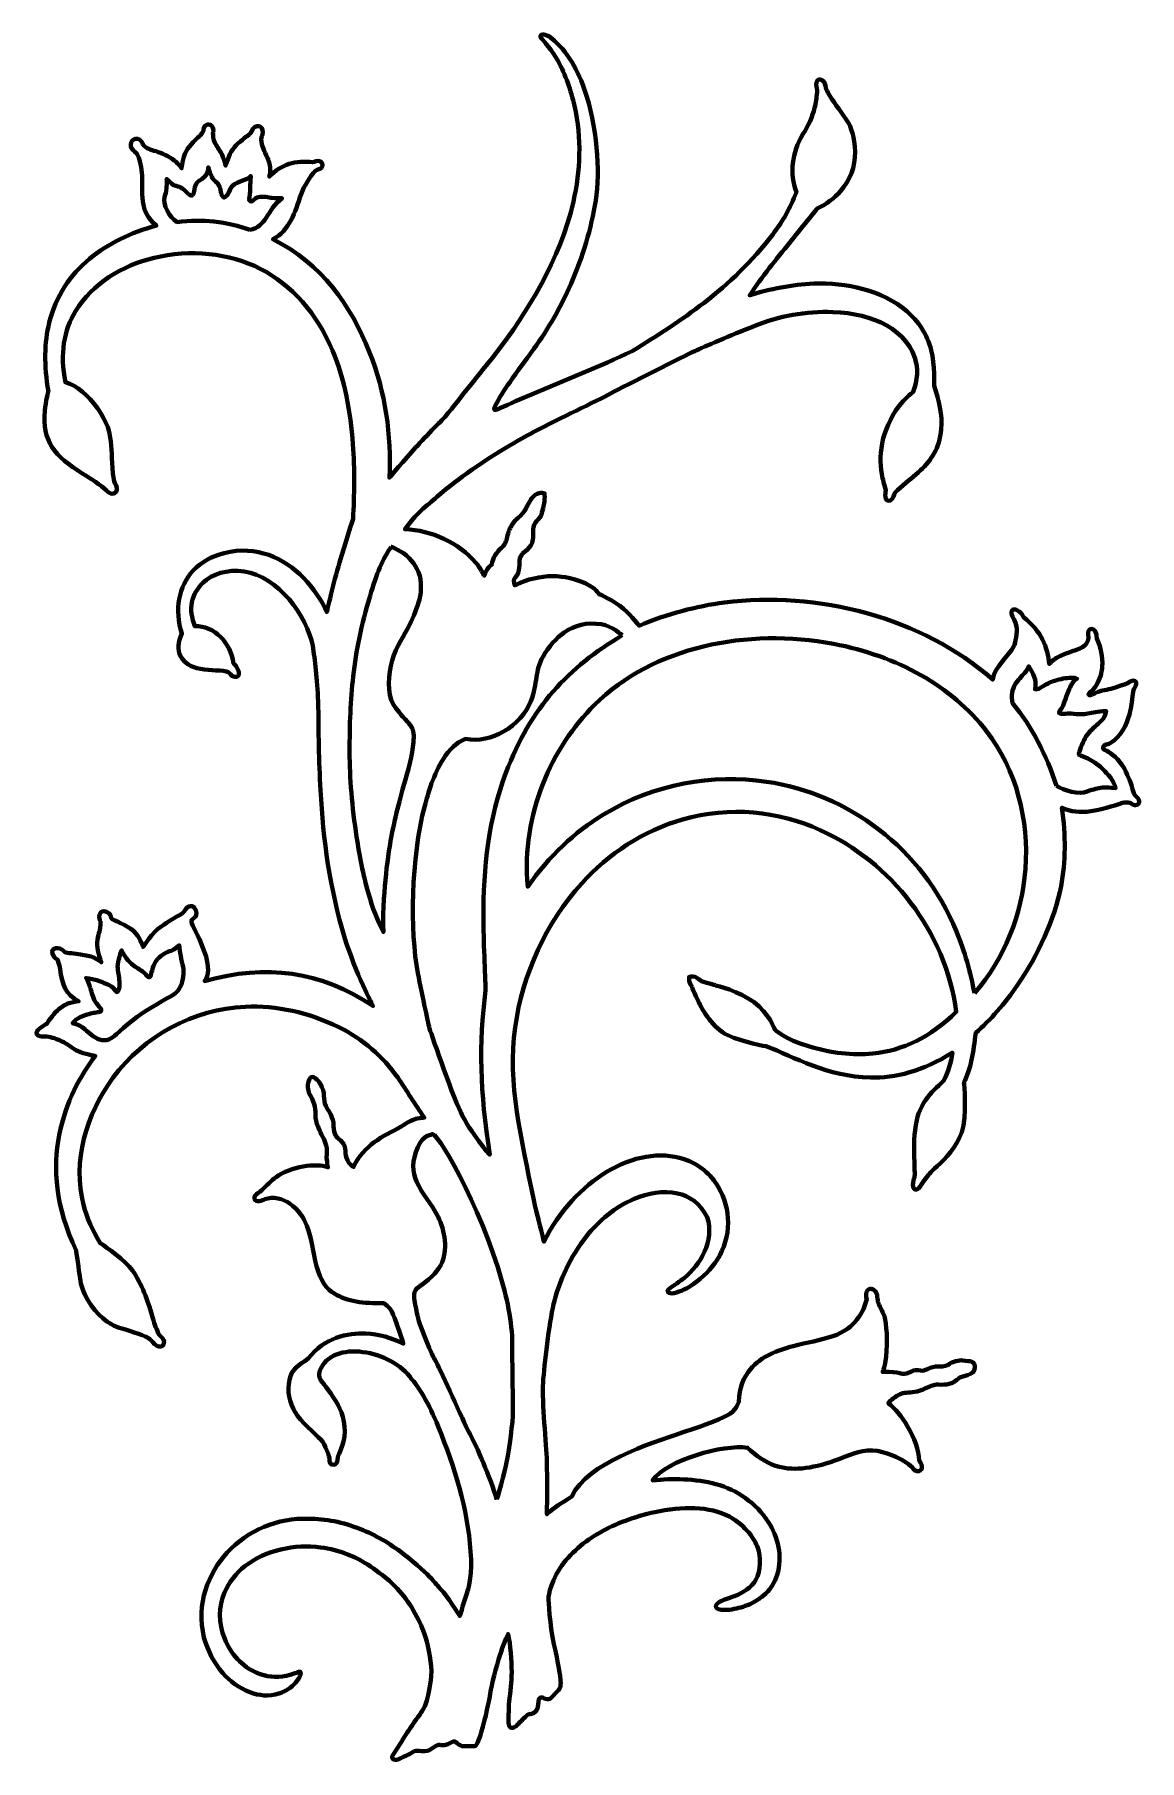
# Model space of a CAD drawing. Header units: centimetres. Extents: x -6.8 to 8.7, y -10.6 to 13.6.
import ezdxf

# ---------------------------------------------------------------- set-up
doc = ezdxf.new("R2010")
doc.units = ezdxf.units.CM
doc.header["$MEASUREMENT"] = 0
doc.layers.add('Camada 1', color=7, linetype='Continuous')

msp = doc.modelspace()

# ---------------------------------------------------------------- linework, layer by layer
at = {"layer": 'Camada 1', "color": 175, "lineweight": 158}
for points, knots in [([(0.56832, -9.60807), (0.5317, -9.64618), (0.49509, -9.68427), (0.45847, -9.72238), (0.45847, -9.72238), (0.45847, -9.72238), (0.44363, -9.73573), (0.41023, -9.73573), (0.41023, -9.73573), (0.37683, -9.73573), (0.34937, -9.71422), (0.34937, -9.71422), (0.34937, -9.71422), (0.34937, -9.71422), (0.33304, -9.70531), (0.31374, -9.71422), (0.31374, -9.71422), (0.29445, -9.72312), (0.28999, -9.73944), (0.28777, -9.75503), (0.28777, -9.75503), (0.28554, -9.77062), (0.27737, -9.85521), (0.27737, -9.85521), (0.27737, -9.85521), (0.27737, -9.85521), (0.25733, -9.90937), (0.21651, -9.93238), (0.21651, -9.93238), (0.17568, -9.95539), (0.16009, -9.93832), (0.13338, -9.95613), (0.13338, -9.95613), (0.10667, -9.97394), (-0.02025, -10.10754), (-0.02025, -10.10754), (-0.02025, -10.10754), (-0.02025, -10.10754), (-0.05885, -10.1439), (-0.09299, -10.13722), (-0.09299, -10.13722), (-0.12712, -10.13054), (-0.13009, -10.09492), (-0.13232, -10.06969), (-0.13232, -10.06969), (-0.13455, -10.04446), (-0.13307, -9.99621), (-0.13307, -9.99621), (-0.13307, -9.99621), (-0.1306, -9.92174), (-0.12814, -9.84729), (-0.12567, -9.77282), (-0.12567, -9.77282), (-0.10715, -9.63046), (-0.08725, -9.50019), (-0.08883, -9.35662), (-0.08883, -9.35662), (-0.09058, -9.19793), (-0.10422, -8.973), (-0.13903, -8.82432), (-0.13903, -8.82432), (-0.17944, -8.89448), (-0.22789, -9.031), (-0.27203, -9.17844), (-0.27203, -9.17844), (-0.33184, -9.37822), (-0.3838, -9.59806), (-0.39728, -9.70008), (-0.39728, -9.70008), (-0.40212, -9.73674), (-0.45714, -10.00631), (-0.51478, -10.19859), (-0.51478, -10.19859), (-0.54803, -10.3095), (-0.58216, -10.39471), (-0.60803, -10.39471), (-0.60803, -10.39471), (-0.66642, -10.39471), (-0.7248, -10.39471), (-0.78319, -10.39471), (-0.78319, -10.39471), (-0.78319, -10.39471), (-0.83292, -10.37689), (-0.85445, -10.35314), (-0.85445, -10.35314), (-0.87597, -10.32939), (-0.89007, -10.32419), (-0.90862, -10.32939), (-0.90862, -10.32939), (-0.92718, -10.33459), (-0.98136, -10.36723), (-1.01105, -10.37763), (-1.01105, -10.37763), (-1.04074, -10.38802), (-1.06373, -10.37911), (-1.08377, -10.37837), (-1.08377, -10.37837), (-1.10382, -10.37764), (-1.1105, -10.37244), (-1.12905, -10.37986), (-1.12905, -10.37986), (-1.1476, -10.38729), (-1.24334, -10.45037), (-1.24334, -10.45037), (-1.24334, -10.45037), (-1.24334, -10.45037), (-1.29231, -10.4719), (-1.35094, -10.46522), (-1.35094, -10.46522), (-1.40957, -10.45854), (-1.42664, -10.4578), (-1.45039, -10.46596), (-1.45039, -10.46596), (-1.47414, -10.47412), (-1.51348, -10.5001), (-1.51348, -10.5001), (-1.51348, -10.5001), (-1.56691, -10.52633), (-1.62034, -10.55255), (-1.67377, -10.57877), (-1.67377, -10.57877), (-1.67377, -10.57877), (-1.7131, -10.5951), (-1.74205, -10.58174), (-1.74205, -10.58174), (-1.771, -10.56839), (-1.76283, -10.53499), (-1.76283, -10.53499), (-1.76283, -10.53499), (-1.6948, -10.42737), (-1.62676, -10.31975), (-1.55873, -10.21213), (-1.55873, -10.21213), (-1.55873, -10.21213), (-1.41921, -10.00433), (-1.38656, -9.96425), (-1.38656, -9.96425), (-1.3539, -9.92418), (-1.30937, -9.85144), (-1.28859, -9.78316), (-1.28859, -9.78316), (-1.26781, -9.71488), (-1.22771, -9.57238), (-1.21583, -9.4091), (-1.21583, -9.4091), (-1.20396, -9.24583), (-1.25438, -9.01129), (-1.29594, -8.8688), (-1.29594, -8.8688), (-1.3375, -8.7263), (-1.46514, -8.44725), (-1.63139, -8.2543), (-1.63139, -8.2543), (-1.79763, -8.06134), (-1.92824, -7.97819), (-2.02472, -7.90695), (-2.02472, -7.90695), (-2.23882, -7.74884), (-2.49987, -7.64532), (-2.76843, -7.60876), (-2.76843, -7.60876), (-3.12335, -7.56044), (-3.53993, -7.64548), (-3.82926, -7.87458), (-3.82926, -7.87458), (-3.95093, -7.97093), (-4.0501, -8.09278), (-4.11272, -8.24089), (-4.11272, -8.24089), (-4.19671, -8.43957), (-4.20129, -8.66493), (-4.11123, -8.89056), (-4.11123, -8.89056), (-4.0277, -9.09985), (-3.86892, -9.27961), (-3.66047, -9.36814), (-3.66047, -9.36814), (-3.53403, -9.42183), (-3.39315, -9.44005), (-3.2492, -9.40905), (-3.2492, -9.40905), (-3.15271, -9.38827), (-3.0785, -9.35264), (-3.0785, -9.35264), (-3.0785, -9.35264), (-3.0785, -9.35264), (-3.0503, -9.34077), (-3.04584, -9.36155), (-3.04584, -9.36155), (-3.05202, -9.42461), (-3.08912, -9.48071), (-3.13648, -9.52687), (-3.13648, -9.52687), (-3.20871, -9.59726), (-3.30483, -9.64458), (-3.3516, -9.65841), (-3.3516, -9.65841), (-3.49382, -9.70047), (-3.63188, -9.68771), (-3.75739, -9.63831), (-3.75739, -9.63831), (-3.91264, -9.57719), (-4.03812, -9.48513), (-4.13857, -9.37087), (-4.13857, -9.37087), (-4.26037, -9.23235), (-4.34541, -9.06116), (-4.40218, -8.87292), (-4.40218, -8.87292), (-4.51391, -8.39255), (-4.34352, -7.97718), (-4.07501, -7.68203), (-4.07501, -7.68203), (-3.79129, -7.37015), (-3.36352, -7.19117), (-2.93593, -7.20746), (-2.93593, -7.20746), (-2.70091, -7.20618), (-2.4522, -7.25615), (-2.20862, -7.35287), (-2.20862, -7.35287), (-2.00114, -7.43526), (-1.79737, -7.55158), (-1.60893, -7.69905), (-1.60893, -7.69905), (-1.19925, -8.01967), (-1.13395, -8.15025), (-1.07457, -8.20665), (-1.07457, -8.20665), (-1.0152, -8.26306), (-0.8163, -8.56884), (-0.8163, -8.56884), (-0.8163, -8.56884), (-0.78067, -8.45405), (-0.74505, -8.33925), (-0.70943, -8.22447), (-0.70943, -8.22447), (-0.70943, -8.22447), (-0.65006, -8.05228), (-0.65896, -7.77917), (-0.65896, -7.77917), (-0.67854, -7.17864), (-0.85839, -6.58567), (-1.0734, -6.02811), (-1.0734, -6.02811), (-1.19305, -5.71782), (-1.3344, -5.43087), (-1.49112, -5.24995), (-1.49112, -5.24995), (-1.62671, -5.0472), (-1.90732, -4.90612), (-2.17429, -4.87141), (-2.17429, -4.87141), (-2.44122, -4.83672), (-2.69453, -4.90838), (-2.77553, -5.13108), (-2.77553, -5.13108), (-2.79928, -5.19639), (-2.78443, -5.25279), (-2.7399, -5.30029), (-2.7399, -5.30029), (-2.69537, -5.34779), (-2.55881, -5.53777), (-2.49646, -5.66542), (-2.49646, -5.66542), (-2.43412, -5.79307), (-2.39995, -6.02908), (-2.46378, -6.18642), (-2.46378, -6.18642), (-2.52761, -6.34376), (-2.51613, -6.31076), (-2.52355, -6.33748), (-2.52355, -6.33748), (-2.53098, -6.3642), (-2.52949, -6.38202), (-2.53543, -6.40428), (-2.53543, -6.40428), (-2.53922, -6.4282), (-2.55397, -6.44215), (-2.57164, -6.4476), (-2.57164, -6.4476), (-2.58826, -6.45273), (-2.60747, -6.45036), (-2.62259, -6.44172), (-2.62259, -6.44172), (-2.65376, -6.42391), (-2.6404, -6.36157), (-2.6404, -6.36157), (-2.6404, -6.36157), (-2.6404, -6.36157), (-2.69825, -6.16119), (-2.76803, -6.09439), (-2.76803, -6.09439), (-2.8378, -6.02759), (-3.05004, -5.83759), (-3.12426, -5.71587), (-3.12426, -5.71587), (-3.20873, -5.57734), (-3.23447, -5.41462), (-3.20489, -5.26315), (-3.20489, -5.26315), (-3.1751, -5.11057), (-3.07778, -5.05752), (-2.93919, -4.96388), (-2.93919, -4.96388), (-2.7171, -4.66721), (-2.38372, -4.60239), (-2.13304, -4.61251), (-2.13304, -4.61251), (-1.94685, -4.62002), (-1.77175, -4.67359), (-1.60572, -4.75551), (-1.60572, -4.75551), (-1.60572, -4.75551), (-1.66212, -4.58186), (-1.69329, -4.5017), (-1.69329, -4.5017), (-1.72447, -4.42154), (-1.74668, -4.27905), (-1.87879, -4.18702), (-1.87879, -4.18702), (-2.16883, -4.19389), (-2.3929, -4.16371), (-2.57422, -4.05316), (-2.57422, -4.05316), (-2.68328, -3.98665), (-2.7697, -3.87255), (-2.8255, -3.66802), (-2.8255, -3.66802), (-2.87976, -3.46911), (-2.88992, -3.27609), (-2.95826, -3.10309), (-2.95826, -3.10309), (-3.00345, -2.98869), (-3.07411, -2.88305), (-3.19983, -2.79024), (-3.19983, -2.79024), (-3.28849, -2.7248), (-3.44152, -2.68511), (-3.54639, -2.7315), (-3.54639, -2.7315), (-3.56313, -2.73892), (-3.59799, -2.75234), (-3.62975, -2.75585), (-3.62975, -2.75585), (-3.65851, -2.75904), (-3.68476, -2.7541), (-3.69266, -2.72923), (-3.69266, -2.72923), (-3.70595, -2.68734), (-3.67648, -2.66131), (-3.64465, -2.64568), (-3.64465, -2.64568), (-3.61289, -2.63008), (-3.55848, -2.57217), (-3.55577, -2.56983), (-3.55577, -2.56983), (-3.54463, -2.56018), (-3.45915, -2.46857), (-3.39087, -2.41958), (-3.39087, -2.41958), (-3.18905, -2.27481), (-2.82317, -2.21614), (-2.66549, -2.28304), (-2.66549, -2.28304), (-2.68331, -2.23951), (-2.6662, -2.20218), (-2.68402, -2.15865), (-2.68402, -2.15865), (-2.68402, -2.15865), (-2.67362, -2.05623), (-2.68105, -2.01616), (-2.68105, -2.01616), (-2.68847, -1.97608), (-2.71518, -1.88851), (-2.73003, -1.87069), (-2.73003, -1.87069), (-2.74488, -1.85287), (-2.79238, -1.73858), (-2.81761, -1.67772), (-2.81761, -1.67772), (-2.84284, -1.61686), (-2.83691, -1.55006), (-2.83691, -1.52483), (-2.83691, -1.52483), (-2.83691, -1.4996), (-2.84282, -1.44022), (-2.85767, -1.39718), (-2.85767, -1.39718), (-2.87252, -1.35413), (-2.89776, -1.29179), (-2.91259, -1.27249), (-2.91259, -1.27249), (-2.92743, -1.25319), (-2.95564, -1.176), (-2.94525, -1.12405), (-2.94525, -1.12405), (-2.93485, -1.0721), (-2.91408, -1.03203), (-2.91408, -1.03203), (-2.91408, -1.03203), (-2.91408, -1.03203), (-2.8829, -0.99492), (-2.84134, -1.03203), (-2.84134, -1.03203), (-2.79978, -1.06914), (-2.78939, -1.08694), (-2.76564, -1.12405), (-2.76564, -1.12405), (-2.74189, -1.16117), (-2.71815, -1.23686), (-2.71963, -1.28139), (-2.71963, -1.28139), (-2.72111, -1.32592), (-2.71219, -1.38382), (-2.6929, -1.4239), (-2.6929, -1.4239), (-2.67362, -1.46397), (-2.62909, -1.52631), (-2.61721, -1.55749), (-2.61721, -1.55749), (-2.60533, -1.58866), (-2.586, -1.63762), (-2.58452, -1.70738), (-2.58452, -1.70738), (-2.58304, -1.77714), (-2.5771, -1.79346), (-2.55186, -1.84245), (-2.55186, -1.84245), (-2.52663, -1.89144), (-2.49694, -1.88996), (-2.46726, -1.9241), (-2.46726, -1.9241), (-2.43757, -1.95823), (-2.42272, -2.00572), (-2.41975, -2.05767), (-2.41975, -2.05767), (-2.41677, -2.10962), (-2.40936, -2.13041), (-2.39154, -2.18236), (-2.39154, -2.18236), (-2.37372, -2.2343), (-2.30545, -2.27735), (-2.30545, -2.27735), (-2.30545, -2.27735), (-2.15439, -1.96795), (-1.90441, -1.85346), (-1.636, -1.71329), (-1.636, -1.71329), (-1.55585, -1.65096), (-1.45492, -1.61088), (-1.41187, -1.60048), (-1.41187, -1.60048), (-1.36882, -1.59009), (-1.31389, -1.58713), (-1.31389, -1.58713), (-1.31389, -1.58713), (-1.43807, -1.4001), (-1.56223, -1.21308), (-1.68641, -1.02605), (-1.68641, -1.02605), (-1.89181, -0.73617), (-2.17487, -0.4832), (-2.50984, -0.32109), (-2.50984, -0.32109), (-2.93835, -0.11371), (-3.38074, -0.0123), (-3.82065, -0.03324), (-3.82065, -0.03324), (-4.55353, -0.06813), (-5.24188, -0.44128), (-5.67735, -1.02975), (-5.67735, -1.02975), (-6.05588, -1.54126), (-6.25058, -2.20307), (-6.08926, -2.80964), (-6.08926, -2.80964), (-6.04108, -2.99082), (-5.96429, -3.17015), (-5.85733, -3.34452), (-5.85733, -3.34452), (-5.85733, -3.34452), (-5.57827, -3.52857), (-5.45062, -3.67106), (-5.45062, -3.67106), (-5.32297, -3.81356), (-5.20721, -4.0926), (-5.15674, -4.27072), (-5.15674, -4.27072), (-5.10626, -4.44884), (-5.08696, -4.50227), (-5.05875, -4.56758), (-5.05875, -4.56758), (-5.03055, -4.6329), (-5.02611, -4.63587), (-4.99939, -4.65813), (-4.99939, -4.65813), (-4.97266, -4.6804), (-4.95485, -4.72047), (-4.96227, -4.74868), (-4.96227, -4.74868), (-4.96969, -4.77688), (-4.99048, -4.79618), (-5.02017, -4.79618), (-5.02017, -4.79618), (-5.04985, -4.79618), (-5.08696, -4.77837), (-5.11813, -4.73532), (-5.11813, -4.73532), (-5.1493, -4.69227), (-5.17008, -4.68189), (-5.20274, -4.66259), (-5.20274, -4.66259), (-5.23539, -4.64329), (-5.51591, -4.54829), (-5.58865, -4.53047), (-5.58865, -4.53047), (-5.66138, -4.51265), (-5.84392, -4.42061), (-5.98641, -4.20983), (-5.98641, -4.20983), (-6.12891, -3.99906), (-6.13335, -3.87438), (-6.14225, -3.815), (-6.14225, -3.815), (-6.15116, -3.75563), (-6.19272, -3.44689), (-6.19272, -3.44689), (-6.19272, -3.44689), (-6.77675, -2.23592), (-6.33058, -1.25674), (-5.92553, -0.72165), (-5.92553, -0.72165), (-5.92553, -0.72165), (-6.08581, -0.69789), (-6.16597, -0.65633), (-6.16597, -0.65633), (-6.24613, -0.61477), (-6.32628, -0.54798), (-6.39159, -0.51828), (-6.39159, -0.51828), (-6.4569, -0.48859), (-6.53408, -0.45742), (-6.60384, -0.44999), (-6.60384, -0.44999), (-6.63218, -0.44698), (-6.67074, -0.45394), (-6.70216, -0.44655), (-6.70216, -0.44655), (-6.71793, -0.44283), (-6.73194, -0.43549), (-6.7419, -0.42143), (-6.7419, -0.42143), (-6.7583, -0.39831), (-6.74201, -0.36764), (-6.70478, -0.33867), (-6.70478, -0.33867), (-6.67805, -0.31788), (-6.60532, -0.27187), (-6.60532, -0.27187), (-6.60532, -0.27187), (-6.60532, -0.27187), (-6.51773, -0.14126), (-6.45687, -0.08634), (-6.45687, -0.08634), (-6.39602, -0.03141), (-6.33219, 0.00569), (-6.2743, 0.02202), (-6.2743, 0.02202), (-6.21641, 0.03835), (-6.15852, 0.04429), (-6.15852, 0.04429), (-6.15852, 0.04429), (-6.34417, 0.13419), (-6.3885, 0.27771), (-6.41828, 0.49112), (-6.41828, 0.49112), (-6.42718, 0.55495), (-6.45538, 0.62768), (-6.45538, 0.62768), (-6.45538, 0.62768), (-6.47701, 0.6367), (-6.49632, 0.65614), (-6.5102, 0.67785), (-6.5102, 0.67785), (-6.54058, 0.72535), (-6.52833, 0.7615), (-6.49962, 0.77873), (-6.49962, 0.77873), (-6.47231, 0.79513), (-6.43007, 0.79445), (-6.39544, 0.77022), (-6.39544, 0.77022), (-6.37289, 0.75445), (-6.35856, 0.73226), (-6.34703, 0.72787), (-6.34703, 0.72787), (-6.33144, 0.72194), (-6.2023, 0.71005), (-6.13105, 0.69966), (-6.13105, 0.69966), (-6.0598, 0.68928), (-5.9945, 0.67739), (-5.94403, 0.65513), (-5.94403, 0.65513), (-5.89355, 0.63287), (-5.84012, 0.58685), (-5.84012, 0.58685), (-5.84012, 0.58685), (-5.84012, 0.58685), (-5.88167, 0.68928), (-5.89504, 0.79169), (-5.89504, 0.79169), (-5.9084, 0.89411), (-5.87128, 0.99653), (-5.86238, 1.03958), (-5.86238, 1.03958), (-5.85348, 1.08262), (-5.85049, 1.16056), (-5.85049, 1.16056), (-5.85049, 1.16056), (-5.88212, 1.21005), (-5.87733, 1.30886), (-5.80235, 1.3059), (-5.80235, 1.3059), (-5.75744, 1.30414), (-5.7056, 1.26441), (-5.70205, 1.214), (-5.70205, 1.214), (-5.69388, 1.19767), (-5.6872, 1.19247), (-5.6872, 1.19247), (-5.6872, 1.19247), (-5.6872, 1.19247), (-5.47273, 1.10415), (-5.39108, 1.02993), (-5.39108, 1.02993), (-5.30944, 0.95572), (-5.25452, 0.80431), (-5.25452, 0.80431), (-5.25452, 0.80431), (-5.25452, 0.80431), (-5.12092, 1.01064), (-5.00811, 1.08782), (-5.00811, 1.08782), (-4.8953, 1.16501), (-4.79288, 1.22586), (-4.74241, 1.2511), (-4.74241, 1.2511), (-4.69194, 1.27633), (-4.66076, 1.33126), (-4.64741, 1.3461), (-4.64741, 1.3461), (-4.61046, 1.38714), (-4.56249, 1.38701), (-4.53988, 1.35833), (-4.53988, 1.35833), (-4.49464, 1.30095), (-4.50355, 1.25628), (-4.52269, 1.22876), (-4.52269, 1.22876), (-4.53755, 1.20742), (-4.56043, 1.20126), (-4.57097, 1.18457), (-4.57097, 1.18457), (-4.57997, 1.17031), (-4.57998, 1.14835), (-4.55834, 1.10269), (-4.55834, 1.10269), (-4.51255, 1.00609), (-4.42012, 0.8344), (-4.37309, 0.6685), (-4.37309, 0.6685), (-4.33584, 0.53711), (-4.32706, 0.40933), (-4.39247, 0.32539), (-4.39247, 0.32539), (-3.52716, 0.56958), (-2.76627, 0.466), (-2.03321, -0.02271), (-2.03321, -0.02271), (-2.03321, -0.02271), (-2.28282, 0.45856), (-2.42532, 0.92167), (-2.42532, 0.92167), (-2.64181, 1.62527), (-2.73014, 2.30699), (-2.76853, 3.00089), (-2.76853, 3.00089), (-2.79113, 3.40944), (-2.79643, 3.82224), (-2.80038, 4.24622), (-2.80038, 4.24622), (-2.82022, 4.55939), (-2.8443, 4.834), (-2.8775, 5.02339), (-2.8775, 5.02339), (-2.95029, 5.43865), (-3.37094, 6.0027), (-3.83606, 6.06626), (-3.83606, 6.06626), (-4.07945, 6.09952), (-4.28481, 6.03135), (-4.41759, 5.90604), (-4.41759, 5.90604), (-4.57376, 5.75866), (-4.62955, 5.53222), (-4.5288, 5.29876), (-4.5288, 5.29876), (-4.39853, 5.3047), (-4.26778, 5.24869), (-4.16659, 5.14752), (-4.16659, 5.14752), (-4.07517, 5.0561), (-4.00785, 4.9278), (-3.98679, 4.77493), (-3.98679, 4.77493), (-3.98679, 4.77493), (-3.94224, 4.74525), (-3.91849, 4.674), (-3.91849, 4.674), (-3.90363, 4.64018), (-3.90994, 4.60645), (-3.93383, 4.59305), (-3.93383, 4.59305), (-3.95086, 4.58348), (-3.97688, 4.58426), (-4.01052, 4.60275), (-4.01052, 4.60275), (-4.0402, 4.63838), (-4.05802, 4.66807), (-4.13223, 4.674), (-4.13223, 4.674), (-4.25965, 4.68419), (-4.42267, 4.67657), (-4.55406, 4.72927), (-4.55406, 4.72927), (-4.62492, 4.75769), (-4.68661, 4.80369), (-4.7285, 4.87952), (-4.7285, 4.87952), (-4.77739, 4.96802), (-4.76458, 5.07471), (-4.71172, 5.19589), (-4.71172, 5.19589), (-4.76247, 5.36283), (-4.77498, 5.52825), (-4.74852, 5.67979), (-4.74852, 5.67979), (-4.69568, 5.98244), (-4.48729, 6.22981), (-4.11734, 6.32359), (-4.11734, 6.32359), (-3.66363, 6.4386), (-3.27866, 6.25297), (-3.00812, 5.97818), (-3.00812, 5.97818), (-2.86435, 5.83217), (-2.75288, 5.66095), (-2.68055, 5.4963), (-2.68055, 5.4963), (-2.68055, 5.4963), (-2.58556, 5.91189), (-2.50244, 6.19095), (-2.50244, 6.19095), (-2.41932, 6.47), (-2.31245, 6.8025), (-2.31245, 6.8025), (-2.31245, 6.8025), (-2.29377, 7.13309), (-2.28801, 7.49082), (-2.31451, 7.85126), (-2.31451, 7.85126), (-2.34774, 8.30332), (-2.42953, 8.75568), (-2.59849, 9.16039), (-2.59849, 9.16039), (-2.81715, 9.68409), (-3.17304, 10.07976), (-3.61364, 10.30773), (-3.61364, 10.30773), (-4.0443, 10.53054), (-4.59884, 10.58214), (-5.10102, 10.46124), (-5.10102, 10.46124), (-5.55307, 10.3524), (-5.96273, 10.10376), (-6.20137, 9.71439), (-6.20137, 9.71439), (-6.36494, 9.44751), (-6.4247, 9.11734), (-6.34383, 8.71721), (-6.34383, 8.71721), (-6.18314, 8.67358), (-6.01724, 8.52684), (-5.896, 8.35659), (-5.896, 8.35659), (-5.81293, 8.23992), (-5.75081, 8.1122), (-5.72575, 7.99904), (-5.72575, 7.99904), (-5.69368, 7.85428), (-5.6972, 7.70657), (-5.68427, 7.51621), (-5.68427, 7.51621), (-5.67933, 7.44357), (-5.67132, 7.37266), (-5.65213, 7.30472), (-5.65213, 7.30472), (-5.61877, 7.26165), (-5.61607, 7.21353), (-5.63365, 7.18402), (-5.63365, 7.18402), (-5.65523, 7.14784), (-5.70735, 7.13965), (-5.77088, 7.20319), (-5.77088, 7.20319), (-5.85038, 7.28155), (-5.97801, 7.35936), (-6.10784, 7.44073), (-6.10784, 7.44073), (-6.29452, 7.55774), (-6.44213, 7.66904), (-6.5338, 7.81477), (-6.5338, 7.81477), (-6.61575, 7.94507), (-6.65303, 8.10291), (-6.63356, 8.31701), (-6.63356, 8.31701), (-6.62168, 8.44763), (-6.58131, 8.58952), (-6.58131, 8.58952), (-6.58131, 8.58952), (-6.64703, 8.95425), (-6.63868, 9.27467), (-6.56961, 9.55326), (-6.56961, 9.55326), (-6.47782, 9.92359), (-6.27875, 10.22006), (-6.00381, 10.44856), (-6.00381, 10.44856), (-5.74864, 10.66064), (-5.42808, 10.8142), (-5.06726, 10.91393), (-5.06726, 10.91393), (-5.06726, 10.91393), (-5.21864, 11.01783), (-5.2513, 11.20188), (-5.2513, 11.20188), (-5.27556, 11.33865), (-5.26549, 11.45507), (-5.26852, 11.57633), (-5.26852, 11.57633), (-5.27106, 11.67773), (-5.28279, 11.78252), (-5.33144, 11.90544), (-5.33144, 11.90544), (-5.34371, 11.93645), (-5.39332, 11.95885), (-5.41593, 11.99654), (-5.41593, 11.99654), (-5.43452, 12.02753), (-5.43105, 12.07348), (-5.4067, 12.10334), (-5.4067, 12.10334), (-5.33903, 12.15622), (-5.29868, 12.12037), (-5.27428, 12.083), (-5.27428, 12.083), (-5.25986, 12.06091), (-5.25099, 12.03828), (-5.24535, 12.0331), (-5.24535, 12.0331), (-5.22753, 12.01677), (-5.17854, 11.97966), (-5.10284, 11.96185), (-5.10284, 11.96185), (-5.02715, 11.94404), (-4.9262, 11.89951), (-4.84754, 11.84756), (-4.84754, 11.84756), (-4.76887, 11.7956), (-4.71544, 11.71545), (-4.71544, 11.71545), (-4.71544, 11.71545), (-4.71544, 11.71545), (-4.70207, 11.8624), (-4.6516, 11.95294), (-4.6516, 11.95294), (-4.60113, 12.04349), (-4.50316, 12.13255), (-4.47051, 12.15927), (-4.47051, 12.15927), (-4.43785, 12.18598), (-4.41707, 12.2231), (-4.40965, 12.2409), (-4.40965, 12.2409), (-4.41421, 12.28814), (-4.37506, 12.34662), (-4.31528, 12.32526), (-4.31528, 12.32526), (-4.2973, 12.31883), (-4.28245, 12.29989), (-4.27309, 12.26911), (-4.27309, 12.26911), (-4.2627, 12.23496), (-4.27606, 12.22309), (-4.27606, 12.20231), (-4.27606, 12.20231), (-4.27606, 12.18153), (-4.2716, 12.12069), (-4.24933, 12.07467), (-4.24933, 12.07467), (-4.22706, 12.02865), (-4.18698, 11.96927), (-4.16175, 11.93216), (-4.16175, 11.93216), (-4.13652, 11.89506), (-4.09792, 11.75256), (-4.09792, 11.75256), (-4.09792, 11.75256), (-4.09792, 11.75256), (-4.05486, 11.90692), (-3.99846, 11.98114), (-3.99846, 11.98114), (-3.94205, 12.05535), (-3.83665, 12.14145), (-3.79806, 12.16668), (-3.79806, 12.16668), (-3.75948, 12.19191), (-3.73722, 12.21863), (-3.73127, 12.23495), (-3.73127, 12.23495), (-3.72218, 12.28337), (-3.6702, 12.31357), (-3.62903, 12.30367), (-3.62903, 12.30367), (-3.60034, 12.29678), (-3.57689, 12.27041), (-3.57689, 12.21715), (-3.57689, 12.21715), (-3.57689, 12.18597), (-3.59025, 12.16667), (-3.59619, 12.14589), (-3.59619, 12.14589), (-3.60214, 12.12511), (-3.5962, 12.05239), (-3.56948, 11.98856), (-3.56948, 11.98856), (-3.53595, 11.90849), (-3.50606, 11.85304), (-3.4889, 11.79737), (-3.4889, 11.79737), (-3.47129, 11.74019), (-3.46712, 11.68277), (-3.48631, 11.59817), (-3.48631, 11.59817), (-3.32521, 11.77192), (-3.10997, 11.83174), (-2.8807, 11.80064), (-2.8807, 11.80064), (-2.85267, 11.80625), (-2.80507, 11.82839), (-2.77837, 11.81513), (-2.77837, 11.81513), (-2.74869, 11.8004), (-2.73013, 11.77414), (-2.74559, 11.73681), (-2.74559, 11.73681), (-2.75275, 11.71953), (-2.76837, 11.7058), (-2.79016, 11.70208), (-2.79016, 11.70208), (-2.82579, 11.6917), (-2.83915, 11.68575), (-2.87032, 11.64865), (-2.87032, 11.64865), (-2.90148, 11.61154), (-2.99797, 11.47202), (-3.03953, 11.35328), (-3.03953, 11.35328), (-3.13165, 11.09006), (-3.19791, 10.84717), (-3.43621, 10.7211), (-3.43621, 10.7211), (-2.7469, 10.37123), (-2.34883, 9.80695), (-2.07973, 9.13429), (-2.07973, 9.13429), (-1.85895, 8.58238), (-1.77267, 7.97388), (-1.80304, 7.3827), (-1.80304, 7.3827), (-1.80304, 7.3827), (-1.5804, 7.63801), (-1.43494, 7.80129), (-1.43494, 7.80129), (-1.28947, 7.96456), (-1.02229, 8.23175), (-1.02229, 8.23175), (-1.02229, 8.23175), (-0.78677, 8.52664), (-0.55125, 8.82152), (-0.31574, 9.11641), (-0.31574, 9.11641), (0.12873, 9.69662), (0.59157, 10.436), (0.77618, 11.24827), (0.77618, 11.24827), (0.87425, 11.67976), (0.89381, 12.13184), (0.79041, 12.59154), (0.79041, 12.59154), (0.74171, 12.80805), (0.66979, 13.02127), (0.55708, 13.22501), (0.55708, 13.22501), (0.47989, 13.36454), (0.35224, 13.51), (0.35224, 13.51), (0.35224, 13.51), (0.35224, 13.51), (0.31291, 13.54564), (0.31217, 13.56122), (0.31217, 13.56122), (0.31144, 13.5768), (0.32479, 13.59016), (0.34409, 13.59016), (0.34409, 13.59016), (0.36339, 13.59016), (0.38714, 13.58645), (0.43167, 13.56567), (0.43167, 13.56567), (0.65464, 13.41022), (0.81729, 13.14023), (0.92805, 12.82886), (0.92805, 12.82886), (1.11253, 12.3102), (1.15305, 11.6767), (1.08847, 11.26644), (1.08847, 11.26644), (1.02619, 10.87088), (0.90737, 10.47458), (0.74297, 10.09901), (0.74297, 10.09901), (0.60088, 9.77438), (0.42472, 9.46522), (0.22162, 9.18538), (0.22162, 9.18538), (0.08803, 9.00132), (-0.00694, 8.87368), (-0.11678, 8.71634), (-0.11678, 8.71634), (-0.18279, 8.62178), (-0.27653, 8.48454), (-0.32312, 8.37548), (-0.32312, 8.37548), (-0.33221, 8.3542), (-0.337, 8.3353), (-0.32864, 8.3298), (-0.32864, 8.3298), (-0.31707, 8.32219), (-0.26796, 8.34711), (-0.25483, 8.35304), (-0.25483, 8.35304), (-0.10893, 8.41893), (0.03875, 8.48276), (0.18723, 8.54564), (0.18723, 8.54564), (0.66101, 8.74629), (1.14295, 8.93734), (1.60096, 9.15523), (1.60096, 9.15523), (1.95867, 9.37372), (2.29448, 9.58937), (2.60698, 9.83143), (2.60698, 9.83143), (2.95774, 10.10316), (3.27914, 10.40819), (3.56914, 10.78796), (3.56914, 10.78796), (3.71955, 10.98494), (3.81135, 11.15449), (3.90163, 11.38021), (3.90163, 11.38021), (3.79907, 11.64987), (3.83883, 11.93037), (3.99366, 12.19362), (3.99366, 12.19362), (4.07314, 12.321), (4.12529, 12.43418), (4.15715, 12.56435), (4.15715, 12.56435), (4.17343, 12.63086), (4.18443, 12.70182), (4.19106, 12.78138), (4.19106, 12.78138), (4.19552, 12.81849), (4.18364, 12.8556), (4.17919, 12.88826), (4.17919, 12.88826), (4.17991, 12.92399), (4.19239, 12.95047), (4.21171, 12.95784), (4.21171, 12.95784), (4.2381, 12.9679), (4.27267, 12.95015), (4.28908, 12.92527), (4.28908, 12.92527), (4.31156, 12.89119), (4.31199, 12.84269), (4.3202, 12.82443), (4.3202, 12.82443), (4.33355, 12.79475), (4.35039, 12.76373), (4.36949, 12.73199), (4.36949, 12.73199), (4.44185, 12.61173), (4.54665, 12.481), (4.61706, 12.3732), (4.61706, 12.3732), (4.66456, 12.30047), (4.72093, 12.15202), (4.7239, 11.94718), (4.7239, 11.94718), (4.72701, 11.73299), (4.64966, 11.54518), (4.52037, 11.39632), (4.52037, 11.39632), (4.43222, 11.29481), (4.3199, 11.2114), (4.19247, 11.15008), (4.19247, 11.15008), (4.19247, 11.15008), (3.87481, 10.75673), (3.81247, 10.67955), (3.81247, 10.67955), (3.61581, 10.43604), (3.42099, 10.19872), (3.24841, 9.93738), (3.24841, 9.93738), (3.5298, 10.02436), (3.83843, 10.0876), (4.1462, 10.10014), (4.1462, 10.10014), (4.59093, 10.11826), (5.10642, 10.00763), (5.44813, 9.71357), (5.44813, 9.71357), (5.61021, 9.5741), (5.7332, 9.39335), (5.79101, 9.16549), (5.79101, 9.16549), (5.84148, 8.96659), (5.83404, 8.66675), (5.83404, 8.66675), (5.83404, 8.66675), (5.89524, 8.46577), (5.95298, 8.25759), (5.93254, 8.05825), (5.93254, 8.05825), (5.90475, 7.78731), (5.79212, 7.62642), (5.64098, 7.48346), (5.64098, 7.48346), (5.55512, 7.40226), (5.45683, 7.32683), (5.35459, 7.24031), (5.35459, 7.24031), (5.2967, 7.19133), (5.26999, 7.1468), (5.26999, 7.1468), (5.26999, 7.1468), (5.27161, 7.1094), (5.22912, 7.04883), (5.18748, 7.05768), (5.18748, 7.05768), (5.16156, 7.06318), (5.145, 7.09616), (5.14679, 7.1356), (5.14679, 7.1356), (5.14827, 7.16826), (5.15421, 7.20538), (5.15421, 7.20538), (5.15421, 7.20538), (5.12553, 7.30016), (5.11361, 7.34975), (5.09933, 7.43143), (5.09933, 7.43143), (5.07164, 7.58988), (5.07409, 7.73809), (5.11852, 7.93198), (5.11852, 7.93198), (5.15118, 8.07448), (5.2714, 8.31049), (5.36491, 8.41588), (5.36491, 8.41588), (5.45842, 8.52127), (5.53262, 8.57618), (5.53262, 8.57618), (5.53262, 8.57618), (5.53262, 8.57618), (5.62463, 8.7855), (5.58455, 8.97103), (5.58455, 8.97103), (5.47908, 9.45933), (4.97594, 9.6795), (4.41309, 9.70149), (4.41309, 9.70149), (4.04224, 9.71597), (3.64546, 9.64443), (3.31943, 9.50686), (3.31943, 9.50686), (2.96319, 9.3703), (2.61881, 9.21888), (2.47631, 9.15357), (2.47631, 9.15357), (2.33382, 9.08826), (1.50259, 8.66966), (1.30369, 8.56279), (1.30369, 8.56279), (1.10479, 8.45592), (0.51404, 8.17686), (0.34185, 8.08483), (0.34185, 8.08483), (0.16966, 7.99281), (-0.22813, 7.78501), (-0.64077, 7.49407), (-0.64077, 7.49407), (-1.05341, 7.20314), (-1.10683, 7.12894), (-1.27307, 6.99535), (-1.27307, 6.99535), (-1.43932, 6.86176), (-1.58478, 6.65692), (-1.58478, 6.65692), (-1.58478, 6.65692), (-1.21112, 6.64477), (-0.83361, 6.46918), (-0.59024, 6.18931), (-0.59024, 6.18931), (-0.53088, 6.12104), (-0.47447, 6.00526), (-0.47447, 6.00526), (-0.47447, 6.00526), (-0.47447, 6.00526), (-0.45218, 6.06613), (-0.42991, 6.10323), (-0.42991, 6.10323), (-0.40764, 6.14034), (-0.37202, 6.15518), (-0.37202, 6.15518), (-0.37202, 6.15518), (-0.37202, 6.15518), (-0.35273, 6.23087), (-0.34085, 6.26057), (-0.34085, 6.26057), (-0.32898, 6.29026), (-0.28148, 6.35112), (-0.25476, 6.37635), (-0.25476, 6.37635), (-0.22804, 6.40158), (-0.18944, 6.43571), (-0.17461, 6.46985), (-0.17461, 6.46985), (-0.15977, 6.504), (-0.14493, 6.59307), (-0.12563, 6.63908), (-0.12563, 6.63908), (-0.10633, 6.68509), (-0.0618, 6.76524), (-0.02618, 6.79344), (-0.02618, 6.79344), (0.00945, 6.82164), (0.03468, 6.84688), (0.03468, 6.84688), (0.03468, 6.84688), (0.03468, 6.84688), (0.09406, 6.91665), (0.10296, 6.93594), (0.10296, 6.93594), (0.11186, 6.95523), (0.1668, 7.05469), (0.19203, 7.09179), (0.19203, 7.09179), (0.21726, 7.1289), (0.26624, 7.15562), (0.29445, 7.16453), (0.29445, 7.16453), (0.32265, 7.17343), (0.37163, 7.16008), (0.37163, 7.16008), (0.37163, 7.16008), (0.37163, 7.16008), (0.37461, 7.1111), (0.37312, 7.07844), (0.37312, 7.07844), (0.37163, 7.04577), (0.36273, 6.98937), (0.35085, 6.95226), (0.35085, 6.95226), (0.33898, 6.91515), (0.33303, 6.86173), (0.3182, 6.83946), (0.3182, 6.83946), (0.30336, 6.81719), (0.29445, 6.8068), (0.26476, 6.77711), (0.26476, 6.77711), (0.23508, 6.74743), (0.2143, 6.69399), (0.21133, 6.65837), (0.21133, 6.65837), (0.20836, 6.62274), (0.22175, 6.52329), (0.19651, 6.46689), (0.19651, 6.46689), (0.17127, 6.41049), (0.14752, 6.38377), (0.10596, 6.35112), (0.10596, 6.35112), (0.0644, 6.31846), (0.05994, 6.31549), (0.03768, 6.27986), (0.03768, 6.27986), (0.01542, 6.24424), (0.02134, 6.18485), (0.01838, 6.15072), (0.01838, 6.15072), (0.01542, 6.11658), (0.00948, 6.04683), (-0.00833, 6.02159), (-0.00833, 6.02159), (-0.02615, 5.99635), (-0.04544, 5.97854), (-0.05584, 5.95776), (-0.05584, 5.95776), (-0.06623, 5.93698), (-0.04693, 5.87018), (-0.04693, 5.87018), (-0.04693, 5.87018), (0.32047, 6.05216), (0.66816, 6.02568), (0.94815, 5.89688), (0.94815, 5.89688), (1.09658, 5.8286), (1.12864, 5.75439), (1.12864, 5.75439), (1.12864, 5.75439), (1.12864, 5.75439), (1.35719, 5.65046), (1.4789, 5.54359), (1.4789, 5.54359), (1.60062, 5.43672), (1.69562, 5.30611), (1.69562, 5.30611), (1.69562, 5.30611), (2.09341, 5.47294), (2.49435, 5.5791), (2.89215, 5.6315), (2.89215, 5.6315), (4.18004, 5.80112), (5.67822, 5.42036), (6.65275, 4.55102), (6.65275, 4.55102), (6.67569, 4.72641), (6.87516, 4.87709), (6.95009, 5.01812), (6.95009, 5.01812), (6.9679, 5.06562), (7.00649, 5.21108), (6.98571, 5.2942), (6.98571, 5.2942), (6.96493, 5.37732), (6.95006, 5.39811), (6.95006, 5.39811), (6.95006, 5.39811), (6.93604, 5.41639), (6.91871, 5.44976), (6.91599, 5.47976), (6.91599, 5.47976), (6.91436, 5.49779), (6.91801, 5.51462), (6.93083, 5.52622), (6.93083, 5.52622), (6.94539, 5.53938), (6.96887, 5.53647), (6.99323, 5.5246), (6.99323, 5.5246), (7.03342, 5.50501), (7.07609, 5.46104), (7.08514, 5.42483), (7.08514, 5.42483), (7.32904, 5.23856), (7.42935, 4.99412), (7.44578, 4.77023), (7.44578, 4.77023), (7.48872, 4.81784), (7.53453, 4.84961), (7.58351, 4.87446), (7.58351, 4.87446), (7.6379, 4.90203), (7.69623, 4.92111), (7.75895, 4.9439), (7.75895, 4.9439), (7.82256, 4.9673), (7.88478, 4.98281), (7.93061, 5.01917), (7.93061, 5.01917), (7.96209, 5.04415), (7.98586, 5.07899), (7.99703, 5.13301), (7.99703, 5.13301), (7.99703, 5.13301), (7.98233, 5.20662), (7.99495, 5.23112), (7.99495, 5.23112), (8.00919, 5.25877), (8.03086, 5.26494), (8.05092, 5.25871), (8.05092, 5.25871), (8.06986, 5.25283), (8.08738, 5.23589), (8.09589, 5.21554), (8.09589, 5.21554), (8.11296, 5.17471), (8.10999, 5.12648), (8.10999, 5.12648), (8.10999, 5.12648), (8.16651, 5.0027), (8.19807, 4.86788), (8.18882, 4.73656), (8.18882, 4.73656), (8.18226, 4.64338), (8.15514, 4.55195), (8.1018, 4.4675), (8.1018, 4.4675), (8.07758, 4.42915), (8.04742, 4.3944), (8.00976, 4.36501), (8.00976, 4.36501), (7.99549, 4.3548), (7.99474, 4.34368), (8.00061, 4.33691), (8.00061, 4.33691), (8.0047, 4.33222), (8.01198, 4.32961), (8.02015, 4.33086), (8.02015, 4.33086), (8.0298, 4.33235), (8.04168, 4.3394), (8.04168, 4.3394), (8.04168, 4.3394), (8.04168, 4.3394), (8.12368, 4.37947), (8.17266, 4.39135), (8.17266, 4.39135), (8.22164, 4.40322), (8.33071, 4.42398), (8.39899, 4.44773), (8.39899, 4.44773), (8.46727, 4.47148), (8.54595, 4.50117), (8.54595, 4.50117), (8.54595, 4.50117), (8.54595, 4.50117), (8.58748, 4.5331), (8.61643, 4.53607), (8.61643, 4.53607), (8.64537, 4.53903), (8.67209, 4.5227), (8.66541, 4.49227), (8.66541, 4.49227), (8.65873, 4.46184), (8.64462, 4.43587), (8.63201, 4.41731), (8.63201, 4.41731), (8.6194, 4.39876), (8.60749, 4.23768), (8.59266, 4.17534), (8.59266, 4.17534), (8.57782, 4.11299), (8.55405, 3.92893), (8.43828, 3.78643), (8.43828, 3.78643), (8.3225, 3.64393), (8.25125, 3.64468), (8.25125, 3.64468), (8.25125, 3.64468), (8.25125, 3.64468), (8.20894, 3.62982), (8.20152, 3.60756), (8.20152, 3.60756), (8.19409, 3.58529), (8.20373, 3.5749), (8.2119, 3.5697), (8.2119, 3.5697), (8.22007, 3.56451), (8.25569, 3.55041), (8.25569, 3.55041), (8.25569, 3.55041), (8.25569, 3.55041), (8.39224, 3.47098), (8.46645, 3.35372), (8.46645, 3.35372), (8.54067, 3.23646), (8.58965, 3.09544), (8.60301, 3.0509), (8.60301, 3.0509), (8.61636, 3.00637), (8.62973, 2.95739), (8.63863, 2.93958), (8.63863, 2.93958), (8.64754, 2.92178), (8.67349, 2.90915), (8.68982, 2.88466), (8.68982, 2.88466), (8.70724, 2.85857), (8.71009, 2.82868), (8.69582, 2.81005), (8.69582, 2.81005), (8.68517, 2.79615), (8.66497, 2.78851), (8.63416, 2.79337), (8.63416, 2.79337), (8.60596, 2.79782), (8.59705, 2.81786), (8.57256, 2.8238), (8.57256, 2.8238), (8.54807, 2.82974), (8.49834, 2.83271), (8.47385, 2.82455), (8.47385, 2.82455), (8.17882, 2.72613), (7.8618, 2.62967), (7.62182, 2.7585), (7.62182, 2.7585), (7.68055, 2.35882), (7.67599, 1.99947), (7.61021, 1.65843), (7.61021, 1.65843), (7.52001, 1.19078), (7.29019, 0.69154), (6.99717, 0.26599), (6.99717, 0.26599), (6.82052, 0.00946), (6.62089, -0.2203), (6.41502, -0.4002), (6.41502, -0.4002), (6.38271, -0.65601), (6.34405, -0.92167), (6.24913, -1.09573), (6.24913, -1.09573), (6.24913, -1.09573), (6.29921, -1.57871), (6.22202, -1.78948), (6.22202, -1.78948), (6.14484, -2.00026), (5.9875, -2.16649), (5.8747, -2.26742), (5.8747, -2.26742), (5.76189, -2.36836), (5.7589, -2.38614), (5.70844, -2.44849), (5.70844, -2.44849), (5.65798, -2.51084), (5.66095, -2.51677), (5.63423, -2.55239), (5.63423, -2.55239), (5.56993, -2.63811), (5.52416, -2.58353), (5.53626, -2.49748), (5.53626, -2.49748), (5.54294, -2.44998), (5.55555, -2.43366), (5.55852, -2.41436), (5.55852, -2.41436), (5.56114, -2.33907), (5.55669, -2.25082), (5.5535, -2.15445), (5.5535, -2.15445), (5.54812, -1.99249), (5.54626, -1.80753), (5.58744, -1.62247), (5.58744, -1.62247), (5.60822, -1.50669), (5.69431, -1.3523), (5.7715, -1.26324), (5.7715, -1.26324), (5.84868, -1.17418), (5.96446, -1.07326), (5.96446, -1.07326), (5.96446, -1.07326), (6.03626, -0.92964), (6.06404, -0.83322), (6.08914, -0.67544), (6.08914, -0.67544), (5.66954, -0.94189), (5.28557, -1.0307), (4.93845, -1.02539), (4.93845, -1.02539), (4.3442, -1.01628), (3.85791, -0.73128), (3.48562, -0.5893), (3.48562, -0.5893), (3.48562, -0.5893), (3.15015, -0.53289), (2.93939, -0.43195), (2.93939, -0.43195), (2.72862, -0.33102), (2.59501, -0.09946), (2.51783, 0.06085), (2.51783, 0.06085), (2.44064, 0.22116), (2.43174, 0.25975), (2.43174, 0.25975), (2.43174, 0.25975), (2.43174, 0.25975), (2.40353, 0.29243), (2.40057, 0.32657), (2.40057, 0.32657), (2.39761, 0.36071), (2.39761, 0.38298), (2.39761, 0.38298), (2.39761, 0.38298), (2.39761, 0.38298), (2.43621, 0.40227), (2.48222, 0.38446), (2.48222, 0.38446), (2.52823, 0.36665), (2.5505, 0.33249), (2.57276, 0.32508), (2.57276, 0.32508), (2.59502, 0.31767), (2.77314, 0.26571), (2.77314, 0.26571), (2.77314, 0.26571), (2.77314, 0.26571), (3.10114, 0.18555), (3.30895, 0.0297), (3.30895, 0.0297), (3.51676, -0.12616), (3.59837, -0.35027), (3.59837, -0.35027), (3.59837, -0.35027), (3.59837, -0.35027), (3.73489, -0.48979), (4.07035, -0.58776), (4.07035, -0.58776), (4.39037, -0.68121), (4.6892, -0.71764), (4.97169, -0.68926), (4.97169, -0.68926), (5.39296, -0.64693), (5.77789, -0.46042), (6.14246, -0.10386), (6.14246, -0.10386), (5.99058, 1.02092), (5.22565, 1.99856), (4.23298, 2.44312), (4.23298, 2.44312), (3.6436, 2.70707), (2.97394, 2.7831), (2.30464, 2.59045), (2.30464, 2.59045), (1.74691, 2.42991), (1.26972, 2.11035), (0.89214, 1.69487), (0.89214, 1.69487), (0.38992, 1.14228), (0.06386, 0.41999), (-0.04128, -0.32349), (-0.04128, -0.32349), (-0.15078, -1.09785), (0.04809, -1.90053), (0.21757, -2.72163), (0.21757, -2.72163), (0.27307, -2.99053), (0.3067, -3.07705), (0.36366, -3.32658), (0.36366, -3.32658), (0.7833, -2.47285), (1.65415, -1.94401), (2.32709, -2.16887), (2.32709, -2.16887), (2.5391, -2.2397), (2.70229, -2.38162), (2.8073, -2.55798), (2.8073, -2.55798), (2.98629, -2.85853), (2.9963, -3.25913), (2.79108, -3.57824), (2.79108, -3.57824), (2.70788, -3.70761), (2.59395, -3.82411), (2.45559, -3.92151), (2.45559, -3.92151), (2.37276, -3.97982), (2.28226, -4.02407), (2.1867, -4.04468), (2.1867, -4.04468), (2.14962, -4.05502), (2.11547, -4.04958), (2.10237, -4.03455), (2.10237, -4.03455), (2.09052, -4.02098), (2.09586, -3.99956), (2.13178, -3.97491), (2.13178, -3.97491), (2.1674, -3.94671), (2.28022, -3.87399), (2.32771, -3.83539), (2.32771, -3.83539), (2.44254, -3.74206), (2.5461, -3.61321), (2.61095, -3.47008), (2.61095, -3.47008), (2.68093, -3.31561), (2.70587, -3.14449), (2.65129, -2.98337), (2.65129, -2.98337), (2.55005, -2.7818), (2.39897, -2.68546), (2.23654, -2.65014), (2.23654, -2.65014), (2.03219, -2.60571), (1.82312, -2.64125), (1.62831, -2.72446), (1.62831, -2.72446), (1.3644, -2.83718), (1.12666, -3.03742), (0.96239, -3.24492), (0.96239, -3.24492), (0.73556, -3.53145), (0.57409, -3.88138), (0.49896, -4.19898), (0.49896, -4.19898), (0.43365, -4.47507), (0.36835, -5.04204), (0.35053, -5.30032), (0.35053, -5.30032), (0.33271, -5.5586), (0.39802, -6.18197), (0.40396, -6.39868), (0.40396, -6.39868), (0.40991, -6.61539), (0.40474, -7.14392), (0.40474, -7.14392), (0.40474, -7.14392), (0.52151, -7.02977), (0.59046, -7.00555), (0.75307, -6.89498), (0.75307, -6.89498), (0.9763, -6.42135), (1.84249, -6.16027), (2.3009, -6.00082), (2.3009, -6.00082), (2.43746, -5.95332), (2.67494, -5.87612), (2.81151, -5.81676), (2.81151, -5.81676), (3.01558, -5.72804), (3.03982, -5.69471), (3.0965, -5.56739), (3.0965, -5.56739), (3.10262, -5.37276), (3.16193, -5.22506), (3.25806, -5.11102), (3.25806, -5.11102), (3.40963, -4.9312), (3.62795, -4.84788), (3.8566, -4.78856), (3.8566, -4.78856), (4.04509, -4.73965), (4.24061, -4.70703), (4.41152, -4.65006), (4.41152, -4.65006), (4.56292, -4.5996), (4.69354, -4.49866), (4.74995, -4.41554), (4.74995, -4.41554), (4.80636, -4.33242), (4.84791, -4.29086), (4.8865, -4.13055), (4.8865, -4.13055), (4.87812, -4.10339), (4.87395, -4.07159), (4.88058, -4.04367), (4.88058, -4.04367), (4.89642, -3.97705), (4.94679, -3.97558), (4.98508, -4.00129), (4.98508, -4.00129), (5.01143, -4.01899), (5.03208, -4.04958), (5.03183, -4.08069), (5.03183, -4.08069), (5.03159, -4.1086), (5.04283, -4.13742), (5.04251, -4.16142), (5.04251, -4.16142), (5.04844, -4.18739), (5.09146, -4.27049), (5.12264, -4.33877), (5.12264, -4.33877), (5.15381, -4.40706), (5.1811, -4.6285), (5.16626, -4.85708), (5.16626, -4.85708), (5.15142, -5.08566), (5.10986, -5.15097), (5.10986, -5.15097), (5.10986, -5.15097), (5.10986, -5.15097), (5.18108, -5.1465), (5.25827, -5.15244), (5.25827, -5.15244), (5.33547, -5.15838), (5.37555, -5.18213), (5.41413, -5.17768), (5.41413, -5.17768), (5.45272, -5.17323), (5.51063, -5.14353), (5.54179, -5.13018), (5.54179, -5.13018), (5.57296, -5.11682), (5.64273, -5.13315), (5.66796, -5.13315), (5.66796, -5.13315), (5.69319, -5.13315), (5.7184, -5.11683), (5.77481, -5.09456), (5.77481, -5.09456), (5.83122, -5.07229), (5.87426, -5.0708), (5.91582, -5.07377), (5.91582, -5.07377), (5.95738, -5.07674), (6.02269, -5.06042), (6.04792, -5.03815), (6.04792, -5.03815), (6.07316, -5.01588), (6.18895, -4.97879), (6.23644, -4.98917), (6.23644, -4.98917), (6.28393, -4.99956), (6.33885, -4.99361), (6.36854, -5.01143), (6.36854, -5.01143), (6.39823, -5.02925), (6.41158, -5.05745), (6.4012, -5.09901), (6.4012, -5.09901), (6.39081, -5.14057), (6.39525, -5.15097), (6.34034, -5.17769), (6.34034, -5.17769), (6.28542, -5.2044), (6.24088, -5.20738), (6.20675, -5.22222), (6.20675, -5.22222), (6.17261, -5.23705), (6.12956, -5.28605), (6.07761, -5.30683), (6.07761, -5.30683), (6.02566, -5.32761), (5.99301, -5.32909), (5.93066, -5.32909), (5.93066, -5.32909), (5.86831, -5.32909), (5.85941, -5.32167), (5.81043, -5.33948), (5.81043, -5.33948), (5.76144, -5.35729), (5.69612, -5.38844), (5.62338, -5.41517), (5.62338, -5.41517), (5.55065, -5.44189), (5.42448, -5.44189), (5.42448, -5.44189), (5.42448, -5.44189), (5.42448, -5.44189), (5.37697, -5.44634), (5.30869, -5.48642), (5.30869, -5.48642), (5.24041, -5.5265), (5.18846, -5.58586), (5.18846, -5.58586), (5.18846, -5.58586), (5.28258, -5.65766), (5.38086, -5.77835), (5.45984, -5.91295), (5.45984, -5.91295), (5.55309, -6.07186), (5.61945, -6.25019), (5.62035, -6.39034), (5.62035, -6.39034), (5.62035, -6.39034), (5.65865, -6.44019), (5.66162, -6.47581), (5.66162, -6.47581), (5.66435, -6.51372), (5.64503, -6.53559), (5.61934, -6.54133), (5.61934, -6.54133), (5.58645, -6.54869), (5.5431, -6.52957), (5.52239, -6.48382), (5.52239, -6.48382), (5.50161, -6.46304), (5.45114, -6.42445), (5.40364, -6.39625), (5.40364, -6.39625), (5.35614, -6.36805), (5.15574, -6.25965), (4.96871, -6.25075), (4.96871, -6.25075), (4.78167, -6.24184), (4.62993, -6.32819), (4.43993, -6.39349), (4.43993, -6.39349), (4.10094, -6.51001), (3.83752, -6.54432), (3.59656, -6.4596), (3.59656, -6.4596), (3.46644, -6.41385), (3.34284, -6.33338), (3.21745, -6.21239), (3.21745, -6.21239), (2.87374, -6.16599), (2.08996, -6.37868), (1.88569, -6.67072), (1.88569, -6.67072), (2.16183, -6.64106), (2.48268, -6.64475), (2.77391, -6.72185), (2.77391, -6.72185), (3.06871, -6.79988), (3.34283, -6.99558), (3.50711, -7.24969), (3.50711, -7.24969), (3.64795, -7.46754), (3.70806, -7.72833), (3.63122, -7.99472), (3.63122, -7.99472), (3.57197, -8.20012), (3.4077, -8.34033), (3.21554, -8.41771), (3.21554, -8.41771), (3.13492, -8.45015), (3.04939, -8.47157), (2.96463, -8.48207), (2.96463, -8.48207), (2.913, -8.48847), (2.86091, -8.48815), (2.80888, -8.47712), (2.80888, -8.47712), (2.77677, -8.46349), (2.76899, -8.44497), (2.77424, -8.42635), (2.77424, -8.42635), (2.78043, -8.40433), (2.80231, -8.38554), (2.83141, -8.3693), (2.83141, -8.3693), (2.8942, -8.33422), (2.99061, -8.31086), (3.03554, -8.29199), (3.03554, -8.29199), (3.1558, -8.24148), (3.27288, -8.17076), (3.3343, -8.06297), (3.3343, -8.06297), (3.40703, -7.93531), (3.40406, -7.73197), (3.35953, -7.61471), (3.35953, -7.61471), (3.315, -7.49744), (3.19922, -7.30893), (2.96172, -7.17831), (2.96172, -7.17831), (2.68882, -7.02822), (2.2933, -7.03396), (1.91833, -7.11452), (1.91833, -7.11452), (1.63228, -7.17598), (1.35817, -7.28102), (1.15957, -7.39363), (1.15957, -7.39363), (0.93048, -7.52352), (0.72716, -7.69221), (0.58675, -7.90413), (0.58675, -7.90413), (0.42941, -8.14162), (0.42644, -8.33456), (0.42644, -8.33456), (0.42644, -8.33456), (0.42644, -8.33456), (0.44424, -8.70564), (0.50362, -8.96391), (0.50362, -8.96391), (0.56299, -9.22218), (0.59416, -9.44928), (0.59416, -9.44928), (0.59416, -9.44928), (0.59654, -9.46839), (0.59945, -9.4992), (0.59689, -9.52986), (0.59689, -9.52986), (0.5944, -9.5597), (0.58672, -9.58942), (0.56832, -9.60807)], [0, 0, 0, 0, 0.00198413, 0.00198413, 0.00198413, 0.00198413, 0.00396825, 0.00396825, 0.00396825, 0.00396825, 0.00595238, 0.00595238, 0.00595238, 0.00595238, 0.00793651, 0.00793651, 0.00793651, 0.00793651, 0.00992063, 0.00992063, 0.00992063, 0.00992063, 0.01190476, 0.01190476, 0.01190476, 0.01190476, 0.01388889, 0.01388889, 0.01388889, 0.01388889, 0.01587302, 0.01587302, 0.01587302, 0.01587302, 0.01785714, 0.01785714, 0.01785714, 0.01785714, 0.01984127, 0.01984127, 0.01984127, 0.01984127, 0.0218254, 0.0218254, 0.0218254, 0.0218254, 0.02380952, 0.02380952, 0.02380952, 0.02380952, 0.02579365, 0.02579365, 0.02579365, 0.02579365, 0.02777778, 0.02777778, 0.02777778, 0.02777778, 0.0297619, 0.0297619, 0.0297619, 0.0297619, 0.03174603, 0.03174603, 0.03174603, 0.03174603, 0.03373016, 0.03373016, 0.03373016, 0.03373016, 0.03571429, 0.03571429, 0.03571429, 0.03571429, 0.03769841, 0.03769841, 0.03769841, 0.03769841, 0.03968254, 0.03968254, 0.03968254, 0.03968254, 0.04166667, 0.04166667, 0.04166667, 0.04166667, 0.04365079, 0.04365079, 0.04365079, 0.04365079, 0.04563492, 0.04563492, 0.04563492, 0.04563492, 0.04761905, 0.04761905, 0.04761905, 0.04761905, 0.04960317, 0.04960317, 0.04960317, 0.04960317, 0.0515873, 0.0515873, 0.0515873, 0.0515873, 0.05357143, 0.05357143, 0.05357143, 0.05357143, 0.05555556, 0.05555556, 0.05555556, 0.05555556, 0.05753968, 0.05753968, 0.05753968, 0.05753968, 0.05952381, 0.05952381, 0.05952381, 0.05952381, 0.06150794, 0.06150794, 0.06150794, 0.06150794, 0.06349206, 0.06349206, 0.06349206, 0.06349206, 0.06547619, 0.06547619, 0.06547619, 0.06547619, 0.06746032, 0.06746032, 0.06746032, 0.06746032, 0.06944444, 0.06944444, 0.06944444, 0.06944444, 0.07142857, 0.07142857, 0.07142857, 0.07142857, 0.0734127, 0.0734127, 0.0734127, 0.0734127, 0.07539683, 0.07539683, 0.07539683, 0.07539683, 0.07738095, 0.07738095, 0.07738095, 0.07738095, 0.07936508, 0.07936508, 0.07936508, 0.07936508, 0.08134921, 0.08134921, 0.08134921, 0.08134921, 0.08333333, 0.08333333, 0.08333333, 0.08333333, 0.08531746, 0.08531746, 0.08531746, 0.08531746, 0.08730159, 0.08730159, 0.08730159, 0.08730159, 0.08928571, 0.08928571, 0.08928571, 0.08928571, 0.09126984, 0.09126984, 0.09126984, 0.09126984, 0.09325397, 0.09325397, 0.09325397, 0.09325397, 0.0952381, 0.0952381, 0.0952381, 0.0952381, 0.09722222, 0.09722222, 0.09722222, 0.09722222, 0.09920635, 0.09920635, 0.09920635, 0.09920635, 0.10119048, 0.10119048, 0.10119048, 0.10119048, 0.1031746, 0.1031746, 0.1031746, 0.1031746, 0.10515873, 0.10515873, 0.10515873, 0.10515873, 0.10714286, 0.10714286, 0.10714286, 0.10714286, 0.10912698, 0.10912698, 0.10912698, 0.10912698, 0.11111111, 0.11111111, 0.11111111, 0.11111111, 0.11309524, 0.11309524, 0.11309524, 0.11309524, 0.11507937, 0.11507937, 0.11507937, 0.11507937, 0.11706349, 0.11706349, 0.11706349, 0.11706349, 0.11904762, 0.11904762, 0.11904762, 0.11904762, 0.12103175, 0.12103175, 0.12103175, 0.12103175, 0.12301587, 0.12301587, 0.12301587, 0.12301587, 0.125, 0.125, 0.125, 0.125, 0.12698413, 0.12698413, 0.12698413, 0.12698413, 0.12896825, 0.12896825, 0.12896825, 0.12896825, 0.13095238, 0.13095238, 0.13095238, 0.13095238, 0.13293651, 0.13293651, 0.13293651, 0.13293651, 0.13492063, 0.13492063, 0.13492063, 0.13492063, 0.13690476, 0.13690476, 0.13690476, 0.13690476, 0.13888889, 0.13888889, 0.13888889, 0.13888889, 0.14087302, 0.14087302, 0.14087302, 0.14087302, 0.14285714, 0.14285714, 0.14285714, 0.14285714, 0.14484127, 0.14484127, 0.14484127, 0.14484127, 0.1468254, 0.1468254, 0.1468254, 0.1468254, 0.14880952, 0.14880952, 0.14880952, 0.14880952, 0.15079365, 0.15079365, 0.15079365, 0.15079365, 0.15277778, 0.15277778, 0.15277778, 0.15277778, 0.1547619, 0.1547619, 0.1547619, 0.1547619, 0.15674603, 0.15674603, 0.15674603, 0.15674603, 0.15873016, 0.15873016, 0.15873016, 0.15873016, 0.16071429, 0.16071429, 0.16071429, 0.16071429, 0.16269841, 0.16269841, 0.16269841, 0.16269841, 0.16468254, 0.16468254, 0.16468254, 0.16468254, 0.16666667, 0.16666667, 0.16666667, 0.16666667, 0.16865079, 0.16865079, 0.16865079, 0.16865079, 0.17063492, 0.17063492, 0.17063492, 0.17063492, 0.17261905, 0.17261905, 0.17261905, 0.17261905, 0.17460317, 0.17460317, 0.17460317, 0.17460317, 0.1765873, 0.1765873, 0.1765873, 0.1765873, 0.17857143, 0.17857143, 0.17857143, 0.17857143, 0.18055556, 0.18055556, 0.18055556, 0.18055556, 0.18253968, 0.18253968, 0.18253968, 0.18253968, 0.18452381, 0.18452381, 0.18452381, 0.18452381, 0.18650794, 0.18650794, 0.18650794, 0.18650794, 0.18849206, 0.18849206, 0.18849206, 0.18849206, 0.19047619, 0.19047619, 0.19047619, 0.19047619, 0.19246032, 0.19246032, 0.19246032, 0.19246032, 0.19444444, 0.19444444, 0.19444444, 0.19444444, 0.19642857, 0.19642857, 0.19642857, 0.19642857, 0.1984127, 0.1984127, 0.1984127, 0.1984127, 0.20039683, 0.20039683, 0.20039683, 0.20039683, 0.20238095, 0.20238095, 0.20238095, 0.20238095, 0.20436508, 0.20436508, 0.20436508, 0.20436508, 0.20634921, 0.20634921, 0.20634921, 0.20634921, 0.20833333, 0.20833333, 0.20833333, 0.20833333, 0.21031746, 0.21031746, 0.21031746, 0.21031746, 0.21230159, 0.21230159, 0.21230159, 0.21230159, 0.21428571, 0.21428571, 0.21428571, 0.21428571, 0.21626984, 0.21626984, 0.21626984, 0.21626984, 0.21825397, 0.21825397, 0.21825397, 0.21825397, 0.2202381, 0.2202381, 0.2202381, 0.2202381, 0.22222222, 0.22222222, 0.22222222, 0.22222222, 0.22420635, 0.22420635, 0.22420635, 0.22420635, 0.22619048, 0.22619048, 0.22619048, 0.22619048, 0.2281746, 0.2281746, 0.2281746, 0.2281746, 0.23015873, 0.23015873, 0.23015873, 0.23015873, 0.23214286, 0.23214286, 0.23214286, 0.23214286, 0.23412698, 0.23412698, 0.23412698, 0.23412698, 0.23611111, 0.23611111, 0.23611111, 0.23611111, 0.23809524, 0.23809524, 0.23809524, 0.23809524, 0.24007937, 0.24007937, 0.24007937, 0.24007937, 0.24206349, 0.24206349, 0.24206349, 0.24206349, 0.24404762, 0.24404762, 0.24404762, 0.24404762, 0.24603175, 0.24603175, 0.24603175, 0.24603175, 0.24801587, 0.24801587, 0.24801587, 0.24801587, 0.25, 0.25, 0.25, 0.25, 0.25198413, 0.25198413, 0.25198413, 0.25198413, 0.25396825, 0.25396825, 0.25396825, 0.25396825, 0.25595238, 0.25595238, 0.25595238, 0.25595238, 0.25793651, 0.25793651, 0.25793651, 0.25793651, 0.25992063, 0.25992063, 0.25992063, 0.25992063, 0.26190476, 0.26190476, 0.26190476, 0.26190476, 0.26388889, 0.26388889, 0.26388889, 0.26388889, 0.26587302, 0.26587302, 0.26587302, 0.26587302, 0.26785714, 0.26785714, 0.26785714, 0.26785714, 0.26984127, 0.26984127, 0.26984127, 0.26984127, 0.2718254, 0.2718254, 0.2718254, 0.2718254, 0.27380952, 0.27380952, 0.27380952, 0.27380952, 0.27579365, 0.27579365, 0.27579365, 0.27579365, 0.27777778, 0.27777778, 0.27777778, 0.27777778, 0.2797619, 0.2797619, 0.2797619, 0.2797619, 0.28174603, 0.28174603, 0.28174603, 0.28174603, 0.28373016, 0.28373016, 0.28373016, 0.28373016, 0.28571429, 0.28571429, 0.28571429, 0.28571429, 0.28769841, 0.28769841, 0.28769841, 0.28769841, 0.28968254, 0.28968254, 0.28968254, 0.28968254, 0.29166667, 0.29166667, 0.29166667, 0.29166667, 0.29365079, 0.29365079, 0.29365079, 0.29365079, 0.29563492, 0.29563492, 0.29563492, 0.29563492, 0.29761905, 0.29761905, 0.29761905, 0.29761905, 0.29960317, 0.29960317, 0.29960317, 0.29960317, 0.3015873, 0.3015873, 0.3015873, 0.3015873, 0.30357143, 0.30357143, 0.30357143, 0.30357143, 0.30555556, 0.30555556, 0.30555556, 0.30555556, 0.30753968, 0.30753968, 0.30753968, 0.30753968, 0.30952381, 0.30952381, 0.30952381, 0.30952381, 0.31150794, 0.31150794, 0.31150794, 0.31150794, 0.31349206, 0.31349206, 0.31349206, 0.31349206, 0.31547619, 0.31547619, 0.31547619, 0.31547619, 0.31746032, 0.31746032, 0.31746032, 0.31746032, 0.31944444, 0.31944444, 0.31944444, 0.31944444, 0.32142857, 0.32142857, 0.32142857, 0.32142857, 0.3234127, 0.3234127, 0.3234127, 0.3234127, 0.32539683, 0.32539683, 0.32539683, 0.32539683, 0.32738095, 0.32738095, 0.32738095, 0.32738095, 0.32936508, 0.32936508, 0.32936508, 0.32936508, 0.33134921, 0.33134921, 0.33134921, 0.33134921, 0.33333333, 0.33333333, 0.33333333, 0.33333333, 0.33531746, 0.33531746, 0.33531746, 0.33531746, 0.33730159, 0.33730159, 0.33730159, 0.33730159, 0.33928571, 0.33928571, 0.33928571, 0.33928571, 0.34126984, 0.34126984, 0.34126984, 0.34126984, 0.34325397, 0.34325397, 0.34325397, 0.34325397, 0.3452381, 0.3452381, 0.3452381, 0.3452381, 0.34722222, 0.34722222, 0.34722222, 0.34722222, 0.34920635, 0.34920635, 0.34920635, 0.34920635, 0.35119048, 0.35119048, 0.35119048, 0.35119048, 0.3531746, 0.3531746, 0.3531746, 0.3531746, 0.35515873, 0.35515873, 0.35515873, 0.35515873, 0.35714286, 0.35714286, 0.35714286, 0.35714286, 0.35912698, 0.35912698, 0.35912698, 0.35912698, 0.36111111, 0.36111111, 0.36111111, 0.36111111, 0.36309524, 0.36309524, 0.36309524, 0.36309524, 0.36507937, 0.36507937, 0.36507937, 0.36507937, 0.36706349, 0.36706349, 0.36706349, 0.36706349, 0.36904762, 0.36904762, 0.36904762, 0.36904762, 0.37103175, 0.37103175, 0.37103175, 0.37103175, 0.37301587, 0.37301587, 0.37301587, 0.37301587, 0.375, 0.375, 0.375, 0.375, 0.37698413, 0.37698413, 0.37698413, 0.37698413, 0.37896825, 0.37896825, 0.37896825, 0.37896825, 0.38095238, 0.38095238, 0.38095238, 0.38095238, 0.38293651, 0.38293651, 0.38293651, 0.38293651, 0.38492063, 0.38492063, 0.38492063, 0.38492063, 0.38690476, 0.38690476, 0.38690476, 0.38690476, 0.38888889, 0.38888889, 0.38888889, 0.38888889, 0.39087302, 0.39087302, 0.39087302, 0.39087302, 0.39285714, 0.39285714, 0.39285714, 0.39285714, 0.39484127, 0.39484127, 0.39484127, 0.39484127, 0.3968254, 0.3968254, 0.3968254, 0.3968254, 0.39880952, 0.39880952, 0.39880952, 0.39880952, 0.40079365, 0.40079365, 0.40079365, 0.40079365, 0.40277778, 0.40277778, 0.40277778, 0.40277778, 0.4047619, 0.4047619, 0.4047619, 0.4047619, 0.40674603, 0.40674603, 0.40674603, 0.40674603, 0.40873016, 0.40873016, 0.40873016, 0.40873016, 0.41071429, 0.41071429, 0.41071429, 0.41071429, 0.41269841, 0.41269841, 0.41269841, 0.41269841, 0.41468254, 0.41468254, 0.41468254, 0.41468254, 0.41666667, 0.41666667, 0.41666667, 0.41666667, 0.41865079, 0.41865079, 0.41865079, 0.41865079, 0.42063492, 0.42063492, 0.42063492, 0.42063492, 0.42261905, 0.42261905, 0.42261905, 0.42261905, 0.42460317, 0.42460317, 0.42460317, 0.42460317, 0.4265873, 0.4265873, 0.4265873, 0.4265873, 0.42857143, 0.42857143, 0.42857143, 0.42857143, 0.43055556, 0.43055556, 0.43055556, 0.43055556, 0.43253968, 0.43253968, 0.43253968, 0.43253968, 0.43452381, 0.43452381, 0.43452381, 0.43452381, 0.43650794, 0.43650794, 0.43650794, 0.43650794, 0.43849206, 0.43849206, 0.43849206, 0.43849206, 0.44047619, 0.44047619, 0.44047619, 0.44047619, 0.44246032, 0.44246032, 0.44246032, 0.44246032, 0.44444444, 0.44444444, 0.44444444, 0.44444444, 0.44642857, 0.44642857, 0.44642857, 0.44642857, 0.4484127, 0.4484127, 0.4484127, 0.4484127, 0.45039683, 0.45039683, 0.45039683, 0.45039683, 0.45238095, 0.45238095, 0.45238095, 0.45238095, 0.45436508, 0.45436508, 0.45436508, 0.45436508, 0.45634921, 0.45634921, 0.45634921, 0.45634921, 0.45833333, 0.45833333, 0.45833333, 0.45833333, 0.46031746, 0.46031746, 0.46031746, 0.46031746, 0.46230159, 0.46230159, 0.46230159, 0.46230159, 0.46428571, 0.46428571, 0.46428571, 0.46428571, 0.46626984, 0.46626984, 0.46626984, 0.46626984, 0.46825397, 0.46825397, 0.46825397, 0.46825397, 0.4702381, 0.4702381, 0.4702381, 0.4702381, 0.47222222, 0.47222222, 0.47222222, 0.47222222, 0.47420635, 0.47420635, 0.47420635, 0.47420635, 0.47619048, 0.47619048, 0.47619048, 0.47619048, 0.4781746, 0.4781746, 0.4781746, 0.4781746, 0.48015873, 0.48015873, 0.48015873, 0.48015873, 0.48214286, 0.48214286, 0.48214286, 0.48214286, 0.48412698, 0.48412698, 0.48412698, 0.48412698, 0.48611111, 0.48611111, 0.48611111, 0.48611111, 0.48809524, 0.48809524, 0.48809524, 0.48809524, 0.49007937, 0.49007937, 0.49007937, 0.49007937, 0.49206349, 0.49206349, 0.49206349, 0.49206349, 0.49404762, 0.49404762, 0.49404762, 0.49404762, 0.49603175, 0.49603175, 0.49603175, 0.49603175, 0.49801587, 0.49801587, 0.49801587, 0.49801587, 0.5, 0.5, 0.5, 0.5, 0.50198413, 0.50198413, 0.50198413, 0.50198413, 0.50396825, 0.50396825, 0.50396825, 0.50396825, 0.50595238, 0.50595238, 0.50595238, 0.50595238, 0.50793651, 0.50793651, 0.50793651, 0.50793651, 0.50992063, 0.50992063, 0.50992063, 0.50992063, 0.51190476, 0.51190476, 0.51190476, 0.51190476, 0.51388889, 0.51388889, 0.51388889, 0.51388889, 0.51587302, 0.51587302, 0.51587302, 0.51587302, 0.51785714, 0.51785714, 0.51785714, 0.51785714, 0.51984127, 0.51984127, 0.51984127, 0.51984127, 0.5218254, 0.5218254, 0.5218254, 0.5218254, 0.52380952, 0.52380952, 0.52380952, 0.52380952, 0.52579365, 0.52579365, 0.52579365, 0.52579365, 0.52777778, 0.52777778, 0.52777778, 0.52777778, 0.5297619, 0.5297619, 0.5297619, 0.5297619, 0.53174603, 0.53174603, 0.53174603, 0.53174603, 0.53373016, 0.53373016, 0.53373016, 0.53373016, 0.53571429, 0.53571429, 0.53571429, 0.53571429, 0.53769841, 0.53769841, 0.53769841, 0.53769841, 0.53968254, 0.53968254, 0.53968254, 0.53968254, 0.54166667, 0.54166667, 0.54166667, 0.54166667, 0.54365079, 0.54365079, 0.54365079, 0.54365079, 0.54563492, 0.54563492, 0.54563492, 0.54563492, 0.54761905, 0.54761905, 0.54761905, 0.54761905, 0.54960317, 0.54960317, 0.54960317, 0.54960317, 0.5515873, 0.5515873, 0.5515873, 0.5515873, 0.55357143, 0.55357143, 0.55357143, 0.55357143, 0.55555556, 0.55555556, 0.55555556, 0.55555556, 0.55753968, 0.55753968, 0.55753968, 0.55753968, 0.55952381, 0.55952381, 0.55952381, 0.55952381, 0.56150794, 0.56150794, 0.56150794, 0.56150794, 0.56349206, 0.56349206, 0.56349206, 0.56349206, 0.56547619, 0.56547619, 0.56547619, 0.56547619, 0.56746032, 0.56746032, 0.56746032, 0.56746032, 0.56944444, 0.56944444, 0.56944444, 0.56944444, 0.57142857, 0.57142857, 0.57142857, 0.57142857, 0.5734127, 0.5734127, 0.5734127, 0.5734127, 0.57539683, 0.57539683, 0.57539683, 0.57539683, 0.57738095, 0.57738095, 0.57738095, 0.57738095, 0.57936508, 0.57936508, 0.57936508, 0.57936508, 0.58134921, 0.58134921, 0.58134921, 0.58134921, 0.58333333, 0.58333333, 0.58333333, 0.58333333, 0.58531746, 0.58531746, 0.58531746, 0.58531746, 0.58730159, 0.58730159, 0.58730159, 0.58730159, 0.58928571, 0.58928571, 0.58928571, 0.58928571, 0.59126984, 0.59126984, 0.59126984, 0.59126984, 0.59325397, 0.59325397, 0.59325397, 0.59325397, 0.5952381, 0.5952381, 0.5952381, 0.5952381, 0.59722222, 0.59722222, 0.59722222, 0.59722222, 0.59920635, 0.59920635, 0.59920635, 0.59920635, 0.60119048, 0.60119048, 0.60119048, 0.60119048, 0.6031746, 0.6031746, 0.6031746, 0.6031746, 0.60515873, 0.60515873, 0.60515873, 0.60515873, 0.60714286, 0.60714286, 0.60714286, 0.60714286, 0.60912698, 0.60912698, 0.60912698, 0.60912698, 0.61111111, 0.61111111, 0.61111111, 0.61111111, 0.61309524, 0.61309524, 0.61309524, 0.61309524, 0.61507937, 0.61507937, 0.61507937, 0.61507937, 0.61706349, 0.61706349, 0.61706349, 0.61706349, 0.61904762, 0.61904762, 0.61904762, 0.61904762, 0.62103175, 0.62103175, 0.62103175, 0.62103175, 0.62301587, 0.62301587, 0.62301587, 0.62301587, 0.625, 0.625, 0.625, 0.625, 0.62698413, 0.62698413, 0.62698413, 0.62698413, 0.62896825, 0.62896825, 0.62896825, 0.62896825, 0.63095238, 0.63095238, 0.63095238, 0.63095238, 0.63293651, 0.63293651, 0.63293651, 0.63293651, 0.63492063, 0.63492063, 0.63492063, 0.63492063, 0.63690476, 0.63690476, 0.63690476, 0.63690476, 0.63888889, 0.63888889, 0.63888889, 0.63888889, 0.64087302, 0.64087302, 0.64087302, 0.64087302, 0.64285714, 0.64285714, 0.64285714, 0.64285714, 0.64484127, 0.64484127, 0.64484127, 0.64484127, 0.6468254, 0.6468254, 0.6468254, 0.6468254, 0.64880952, 0.64880952, 0.64880952, 0.64880952, 0.65079365, 0.65079365, 0.65079365, 0.65079365, 0.65277778, 0.65277778, 0.65277778, 0.65277778, 0.6547619, 0.6547619, 0.6547619, 0.6547619, 0.65674603, 0.65674603, 0.65674603, 0.65674603, 0.65873016, 0.65873016, 0.65873016, 0.65873016, 0.66071429, 0.66071429, 0.66071429, 0.66071429, 0.66269841, 0.66269841, 0.66269841, 0.66269841, 0.66468254, 0.66468254, 0.66468254, 0.66468254, 0.66666667, 0.66666667, 0.66666667, 0.66666667, 0.66865079, 0.66865079, 0.66865079, 0.66865079, 0.67063492, 0.67063492, 0.67063492, 0.67063492, 0.67261905, 0.67261905, 0.67261905, 0.67261905, 0.67460317, 0.67460317, 0.67460317, 0.67460317, 0.6765873, 0.6765873, 0.6765873, 0.6765873, 0.67857143, 0.67857143, 0.67857143, 0.67857143, 0.68055556, 0.68055556, 0.68055556, 0.68055556, 0.68253968, 0.68253968, 0.68253968, 0.68253968, 0.68452381, 0.68452381, 0.68452381, 0.68452381, 0.68650794, 0.68650794, 0.68650794, 0.68650794, 0.68849206, 0.68849206, 0.68849206, 0.68849206, 0.69047619, 0.69047619, 0.69047619, 0.69047619, 0.69246032, 0.69246032, 0.69246032, 0.69246032, 0.69444444, 0.69444444, 0.69444444, 0.69444444, 0.69642857, 0.69642857, 0.69642857, 0.69642857, 0.6984127, 0.6984127, 0.6984127, 0.6984127, 0.70039683, 0.70039683, 0.70039683, 0.70039683, 0.70238095, 0.70238095, 0.70238095, 0.70238095, 0.70436508, 0.70436508, 0.70436508, 0.70436508, 0.70634921, 0.70634921, 0.70634921, 0.70634921, 0.70833333, 0.70833333, 0.70833333, 0.70833333, 0.71031746, 0.71031746, 0.71031746, 0.71031746, 0.71230159, 0.71230159, 0.71230159, 0.71230159, 0.71428571, 0.71428571, 0.71428571, 0.71428571, 0.71626984, 0.71626984, 0.71626984, 0.71626984, 0.71825397, 0.71825397, 0.71825397, 0.71825397, 0.7202381, 0.7202381, 0.7202381, 0.7202381, 0.72222222, 0.72222222, 0.72222222, 0.72222222, 0.72420635, 0.72420635, 0.72420635, 0.72420635, 0.72619048, 0.72619048, 0.72619048, 0.72619048, 0.7281746, 0.7281746, 0.7281746, 0.7281746, 0.73015873, 0.73015873, 0.73015873, 0.73015873, 0.73214286, 0.73214286, 0.73214286, 0.73214286, 0.73412698, 0.73412698, 0.73412698, 0.73412698, 0.73611111, 0.73611111, 0.73611111, 0.73611111, 0.73809524, 0.73809524, 0.73809524, 0.73809524, 0.74007937, 0.74007937, 0.74007937, 0.74007937, 0.74206349, 0.74206349, 0.74206349, 0.74206349, 0.74404762, 0.74404762, 0.74404762, 0.74404762, 0.74603175, 0.74603175, 0.74603175, 0.74603175, 0.74801587, 0.74801587, 0.74801587, 0.74801587, 0.75, 0.75, 0.75, 0.75, 0.75198413, 0.75198413, 0.75198413, 0.75198413, 0.75396825, 0.75396825, 0.75396825, 0.75396825, 0.75595238, 0.75595238, 0.75595238, 0.75595238, 0.75793651, 0.75793651, 0.75793651, 0.75793651, 0.75992063, 0.75992063, 0.75992063, 0.75992063, 0.76190476, 0.76190476, 0.76190476, 0.76190476, 0.76388889, 0.76388889, 0.76388889, 0.76388889, 0.76587302, 0.76587302, 0.76587302, 0.76587302, 0.76785714, 0.76785714, 0.76785714, 0.76785714, 0.76984127, 0.76984127, 0.76984127, 0.76984127, 0.7718254, 0.7718254, 0.7718254, 0.7718254, 0.77380952, 0.77380952, 0.77380952, 0.77380952, 0.77579365, 0.77579365, 0.77579365, 0.77579365, 0.77777778, 0.77777778, 0.77777778, 0.77777778, 0.7797619, 0.7797619, 0.7797619, 0.7797619, 0.78174603, 0.78174603, 0.78174603, 0.78174603, 0.78373016, 0.78373016, 0.78373016, 0.78373016, 0.78571429, 0.78571429, 0.78571429, 0.78571429, 0.78769841, 0.78769841, 0.78769841, 0.78769841, 0.78968254, 0.78968254, 0.78968254, 0.78968254, 0.79166667, 0.79166667, 0.79166667, 0.79166667, 0.79365079, 0.79365079, 0.79365079, 0.79365079, 0.79563492, 0.79563492, 0.79563492, 0.79563492, 0.79761905, 0.79761905, 0.79761905, 0.79761905, 0.79960317, 0.79960317, 0.79960317, 0.79960317, 0.8015873, 0.8015873, 0.8015873, 0.8015873, 0.80357143, 0.80357143, 0.80357143, 0.80357143, 0.80555556, 0.80555556, 0.80555556, 0.80555556, 0.80753968, 0.80753968, 0.80753968, 0.80753968, 0.80952381, 0.80952381, 0.80952381, 0.80952381, 0.81150794, 0.81150794, 0.81150794, 0.81150794, 0.81349206, 0.81349206, 0.81349206, 0.81349206, 0.81547619, 0.81547619, 0.81547619, 0.81547619, 0.81746032, 0.81746032, 0.81746032, 0.81746032, 0.81944444, 0.81944444, 0.81944444, 0.81944444, 0.82142857, 0.82142857, 0.82142857, 0.82142857, 0.8234127, 0.8234127, 0.8234127, 0.8234127, 0.82539683, 0.82539683, 0.82539683, 0.82539683, 0.82738095, 0.82738095, 0.82738095, 0.82738095, 0.82936508, 0.82936508, 0.82936508, 0.82936508, 0.83134921, 0.83134921, 0.83134921, 0.83134921, 0.83333333, 0.83333333, 0.83333333, 0.83333333, 0.83531746, 0.83531746, 0.83531746, 0.83531746, 0.83730159, 0.83730159, 0.83730159, 0.83730159, 0.83928571, 0.83928571, 0.83928571, 0.83928571, 0.84126984, 0.84126984, 0.84126984, 0.84126984, 0.84325397, 0.84325397, 0.84325397, 0.84325397, 0.8452381, 0.8452381, 0.8452381, 0.8452381, 0.84722222, 0.84722222, 0.84722222, 0.84722222, 0.84920635, 0.84920635, 0.84920635, 0.84920635, 0.85119048, 0.85119048, 0.85119048, 0.85119048, 0.8531746, 0.8531746, 0.8531746, 0.8531746, 0.85515873, 0.85515873, 0.85515873, 0.85515873, 0.85714286, 0.85714286, 0.85714286, 0.85714286, 0.85912698, 0.85912698, 0.85912698, 0.85912698, 0.86111111, 0.86111111, 0.86111111, 0.86111111, 0.86309524, 0.86309524, 0.86309524, 0.86309524, 0.86507937, 0.86507937, 0.86507937, 0.86507937, 0.86706349, 0.86706349, 0.86706349, 0.86706349, 0.86904762, 0.86904762, 0.86904762, 0.86904762, 0.87103175, 0.87103175, 0.87103175, 0.87103175, 0.87301587, 0.87301587, 0.87301587, 0.87301587, 0.875, 0.875, 0.875, 0.875, 0.87698413, 0.87698413, 0.87698413, 0.87698413, 0.87896825, 0.87896825, 0.87896825, 0.87896825, 0.88095238, 0.88095238, 0.88095238, 0.88095238, 0.88293651, 0.88293651, 0.88293651, 0.88293651, 0.88492063, 0.88492063, 0.88492063, 0.88492063, 0.88690476, 0.88690476, 0.88690476, 0.88690476, 0.88888889, 0.88888889, 0.88888889, 0.88888889, 0.89087302, 0.89087302, 0.89087302, 0.89087302, 0.89285714, 0.89285714, 0.89285714, 0.89285714, 0.89484127, 0.89484127, 0.89484127, 0.89484127, 0.8968254, 0.8968254, 0.8968254, 0.8968254, 0.89880952, 0.89880952, 0.89880952, 0.89880952, 0.90079365, 0.90079365, 0.90079365, 0.90079365, 0.90277778, 0.90277778, 0.90277778, 0.90277778, 0.9047619, 0.9047619, 0.9047619, 0.9047619, 0.90674603, 0.90674603, 0.90674603, 0.90674603, 0.90873016, 0.90873016, 0.90873016, 0.90873016, 0.91071429, 0.91071429, 0.91071429, 0.91071429, 0.91269841, 0.91269841, 0.91269841, 0.91269841, 0.91468254, 0.91468254, 0.91468254, 0.91468254, 0.91666667, 0.91666667, 0.91666667, 0.91666667, 0.91865079, 0.91865079, 0.91865079, 0.91865079, 0.92063492, 0.92063492, 0.92063492, 0.92063492, 0.92261905, 0.92261905, 0.92261905, 0.92261905, 0.92460317, 0.92460317, 0.92460317, 0.92460317, 0.9265873, 0.9265873, 0.9265873, 0.9265873, 0.92857143, 0.92857143, 0.92857143, 0.92857143, 0.93055556, 0.93055556, 0.93055556, 0.93055556, 0.93253968, 0.93253968, 0.93253968, 0.93253968, 0.93452381, 0.93452381, 0.93452381, 0.93452381, 0.93650794, 0.93650794, 0.93650794, 0.93650794, 0.93849206, 0.93849206, 0.93849206, 0.93849206, 0.94047619, 0.94047619, 0.94047619, 0.94047619, 0.94246032, 0.94246032, 0.94246032, 0.94246032, 0.94444444, 0.94444444, 0.94444444, 0.94444444, 0.94642857, 0.94642857, 0.94642857, 0.94642857, 0.9484127, 0.9484127, 0.9484127, 0.9484127, 0.95039683, 0.95039683, 0.95039683, 0.95039683, 0.95238095, 0.95238095, 0.95238095, 0.95238095, 0.95436508, 0.95436508, 0.95436508, 0.95436508, 0.95634921, 0.95634921, 0.95634921, 0.95634921, 0.95833333, 0.95833333, 0.95833333, 0.95833333, 0.96031746, 0.96031746, 0.96031746, 0.96031746, 0.96230159, 0.96230159, 0.96230159, 0.96230159, 0.96428571, 0.96428571, 0.96428571, 0.96428571, 0.96626984, 0.96626984, 0.96626984, 0.96626984, 0.96825397, 0.96825397, 0.96825397, 0.96825397, 0.9702381, 0.9702381, 0.9702381, 0.9702381, 0.97222222, 0.97222222, 0.97222222, 0.97222222, 0.97420635, 0.97420635, 0.97420635, 0.97420635, 0.97619048, 0.97619048, 0.97619048, 0.97619048, 0.9781746, 0.9781746, 0.9781746, 0.9781746, 0.98015873, 0.98015873, 0.98015873, 0.98015873, 0.98214286, 0.98214286, 0.98214286, 0.98214286, 0.98412698, 0.98412698, 0.98412698, 0.98412698, 0.98611111, 0.98611111, 0.98611111, 0.98611111, 0.98809524, 0.98809524, 0.98809524, 0.98809524, 0.99007937, 0.99007937, 0.99007937, 0.99007937, 0.99206349, 0.99206349, 0.99206349, 0.99206349, 0.99404762, 0.99404762, 0.99404762, 0.99404762, 0.99603175, 0.99603175, 0.99603175, 0.99603175, 1, 1, 1, 1]), ([(-3.75937, 10.85309), (-3.90947, 10.90779), (-4.07826, 10.94974), (-4.26486, 10.96876), (-4.26486, 10.96876), (-4.42354, 10.98494), (-4.59512, 10.98453), (-4.77904, 10.96125), (-4.77904, 10.96125), (-4.8883, 11.03161), (-4.9864, 11.20003), (-4.95131, 11.33106), (-4.95131, 11.33106), (-4.94644, 11.34927), (-4.93961, 11.36646), (-4.93348, 11.38891), (-4.93348, 11.38891), (-4.91567, 11.45422), (-4.92457, 11.56704), (-4.92457, 11.56704), (-4.92457, 11.56704), (-4.92457, 11.56704), (-4.86935, 11.50647), (-4.81889, 11.47678), (-4.81889, 11.47678), (-4.73638, 11.44879), (-4.72251, 11.46112), (-4.62397, 11.3597), (-4.62397, 11.3597), (-4.60608, 11.34128), (-4.58606, 11.32754), (-4.57071, 11.33251), (-4.57071, 11.33251), (-4.55348, 11.34524), (-4.54231, 11.36941), (-4.53925, 11.39667), (-4.53925, 11.39667), (-4.51979, 11.5706), (-4.45271, 11.51461), (-4.36707, 11.62878), (-4.36707, 11.62878), (-4.34034, 11.66441), (-4.34034, 11.73031), (-4.34034, 11.73031), (-4.34034, 11.73031), (-4.34034, 11.73031), (-4.30412, 11.59376), (-4.26553, 11.55516), (-4.26553, 11.55516), (-4.22694, 11.51656), (-4.20616, 11.50767), (-4.18241, 11.4572), (-4.18241, 11.4572), (-4.16962, 11.43002), (-4.1663, 11.39473), (-4.15853, 11.36445), (-4.15853, 11.36445), (-4.15189, 11.3385), (-4.14197, 11.31621), (-4.12006, 11.3058), (-4.12006, 11.3058), (-4.08721, 11.3178), (-4.07034, 11.34503), (-4.05552, 11.37603), (-4.05552, 11.37603), (-4.03582, 11.41726), (-4.01975, 11.46518), (-3.9746, 11.49282), (-3.9746, 11.49282), (-3.9182, 11.52548), (-3.88851, 11.53437), (-3.83507, 11.55219), (-3.83507, 11.55219), (-3.78164, 11.57001), (-3.74601, 11.60859), (-3.74601, 11.60859), (-3.74601, 11.60859), (-3.74601, 11.60859), (-3.75195, 11.52547), (-3.75195, 11.48391), (-3.75195, 11.48391), (-3.75195, 11.42279), (-3.7522, 11.36657), (-3.76475, 11.30687), (-3.76475, 11.30687), (-3.76951, 11.28415), (-3.77092, 11.26541), (-3.75492, 11.25652), (-3.75492, 11.25652), (-3.73276, 11.24485), (-3.7211, 11.25533), (-3.70574, 11.27042), (-3.70574, 11.27042), (-3.69057, 11.28533), (-3.67174, 11.30474), (-3.63558, 11.31173), (-3.63558, 11.31173), (-3.57621, 11.3236), (-3.48774, 11.30876), (-3.44915, 11.29985), (-3.44915, 11.29985), (-3.41056, 11.29095), (-3.30665, 11.29688), (-3.30665, 11.29688), (-3.30665, 11.29688), (-3.41693, 11.2182), (-3.46751, 11.11282), (-3.52787, 11.0234), (-3.52787, 11.0234), (-3.5813, 10.94425), (-3.6424, 10.8776), (-3.75937, 10.85309)], [0, 0, 0, 0, 0.03448276, 0.03448276, 0.03448276, 0.03448276, 0.06896552, 0.06896552, 0.06896552, 0.06896552, 0.10344828, 0.10344828, 0.10344828, 0.10344828, 0.13793103, 0.13793103, 0.13793103, 0.13793103, 0.17241379, 0.17241379, 0.17241379, 0.17241379, 0.20689655, 0.20689655, 0.20689655, 0.20689655, 0.24137931, 0.24137931, 0.24137931, 0.24137931, 0.27586207, 0.27586207, 0.27586207, 0.27586207, 0.31034483, 0.31034483, 0.31034483, 0.31034483, 0.34482759, 0.34482759, 0.34482759, 0.34482759, 0.37931034, 0.37931034, 0.37931034, 0.37931034, 0.4137931, 0.4137931, 0.4137931, 0.4137931, 0.44827586, 0.44827586, 0.44827586, 0.44827586, 0.48275862, 0.48275862, 0.48275862, 0.48275862, 0.51724138, 0.51724138, 0.51724138, 0.51724138, 0.55172414, 0.55172414, 0.55172414, 0.55172414, 0.5862069, 0.5862069, 0.5862069, 0.5862069, 0.62068966, 0.62068966, 0.62068966, 0.62068966, 0.65517241, 0.65517241, 0.65517241, 0.65517241, 0.68965517, 0.68965517, 0.68965517, 0.68965517, 0.72413793, 0.72413793, 0.72413793, 0.72413793, 0.75862069, 0.75862069, 0.75862069, 0.75862069, 0.79310345, 0.79310345, 0.79310345, 0.79310345, 0.82758621, 0.82758621, 0.82758621, 0.82758621, 0.86206897, 0.86206897, 0.86206897, 0.86206897, 0.89655172, 0.89655172, 0.89655172, 0.89655172, 0.93103448, 0.93103448, 0.93103448, 0.93103448, 1, 1, 1, 1]), ([(-1.77627, 6.41307), (-1.77627, 6.41307), (-1.6219, 6.35368), (-1.5269, 6.25424), (-1.5269, 6.25424), (-1.43191, 6.15479), (-1.39333, 6.06277), (-1.37849, 6.00636), (-1.37849, 6.00636), (-1.36364, 5.94996), (-1.34583, 5.79558), (-1.38146, 5.67386), (-1.38146, 5.67386), (-1.41647, 5.55424), (-1.46657, 5.43478), (-1.51946, 5.31964), (-1.51946, 5.31964), (-1.59335, 5.1588), (-1.70281, 5.03566), (-1.76498, 4.81761), (-1.76498, 4.81761), (-1.81782, 4.63224), (-1.83886, 4.35144), (-1.74962, 4.20592), (-1.74962, 4.20592), (-1.70578, 4.13442), (-1.63977, 4.06041), (-1.55066, 3.9612), (-1.55066, 3.9612), (-1.508, 3.9137), (-1.47164, 3.86721), (-1.46455, 3.79616), (-1.46455, 3.79616), (-1.45727, 3.72321), (-1.4663, 3.63194), (-1.48382, 3.53442), (-1.48382, 3.53442), (-1.52029, 3.33151), (-1.59362, 3.10148), (-1.63373, 2.95305), (-1.63373, 2.95305), (-1.71382, 2.6566), (-1.76955, 2.40448), (-1.80925, 2.14582), (-1.80925, 2.14582), (-1.84139, 1.9364), (-1.86305, 1.72266), (-1.87864, 1.47762), (-1.87864, 1.47762), (-1.89942, 1.15106), (-1.88606, 1.01451), (-1.88606, 1.01451), (-1.88606, 1.01451), (-1.97241, 1.17696), (-2.04078, 1.3609), (-2.09595, 1.5517), (-2.09595, 1.5517), (-2.1725, 1.81641), (-2.22366, 2.09435), (-2.26224, 2.34635), (-2.26224, 2.34635), (-2.32513, 2.75707), (-2.36101, 3.18566), (-2.36101, 3.53195), (-2.36101, 3.53195), (-2.36101, 3.9226), (-2.3489, 4.26219), (-2.31043, 4.59657), (-2.31043, 4.59657), (-2.26877, 4.95865), (-2.19619, 5.31466), (-2.07464, 5.72284), (-2.07464, 5.72284), (-1.98375, 6.02808), (-1.89742, 6.24716), (-1.77627, 6.41307)], [0, 0, 0, 0, 0.05, 0.05, 0.05, 0.05, 0.1, 0.1, 0.1, 0.1, 0.15, 0.15, 0.15, 0.15, 0.2, 0.2, 0.2, 0.2, 0.25, 0.25, 0.25, 0.25, 0.3, 0.3, 0.3, 0.3, 0.35, 0.35, 0.35, 0.35, 0.4, 0.4, 0.4, 0.4, 0.45, 0.45, 0.45, 0.45, 0.5, 0.5, 0.5, 0.5, 0.55, 0.55, 0.55, 0.55, 0.6, 0.6, 0.6, 0.6, 0.65, 0.65, 0.65, 0.65, 0.7, 0.7, 0.7, 0.7, 0.75, 0.75, 0.75, 0.75, 0.8, 0.8, 0.8, 0.8, 0.85, 0.85, 0.85, 0.85, 0.9, 0.9, 0.9, 0.9, 1, 1, 1, 1]), ([(1.4612, 5.1713), (1.4612, 5.1713), (1.32761, 5.29896), (1.16433, 5.32567), (1.16433, 5.32567), (0.96498, 5.35829), (0.79263, 5.31082), (0.6489, 5.21184), (0.6489, 5.21184), (0.52993, 5.1299), (0.43055, 5.01264), (0.35171, 4.87629), (0.35171, 4.87629), (0.23082, 4.6672), (0.28105, 4.51228), (0.17897, 4.24833), (0.17897, 4.24833), (0.11396, 4.08023), (-0.02712, 3.92366), (-0.20357, 3.82295), (-0.20357, 3.82295), (-0.3628, 3.73207), (-0.55085, 3.68666), (-0.73778, 3.71929), (-0.73778, 3.71929), (-0.86428, 3.66973), (-0.96553, 3.56542), (-1.04656, 3.43953), (-1.04656, 3.43953), (-1.18222, 3.22878), (-1.26128, 2.95754), (-1.30749, 2.78147), (-1.30749, 2.78147), (-1.50122, 2.04328), (-1.51522, 1.02827), (-1.40351, 0.43626), (-1.40351, 0.43626), (-1.34413, 0.12158), (-1.24322, -0.32965), (-1.24322, -0.32965), (-1.24322, -0.32965), (-1.24322, -0.32965), (-0.94043, -1.22617), (-0.80386, -1.51116), (-0.80386, -1.51116), (-0.6673, -1.79615), (-0.39637, -2.10812), (-0.39637, -2.10812), (-0.39637, -2.10812), (-0.534, -1.2013), (-0.55201, -0.57192), (-0.45534, 0.20012), (-0.45534, 0.20012), (-0.45534, 0.38418), (-0.48922, 0.94691), (-0.48328, 1.19034), (-0.48328, 1.19034), (-0.4912, 1.92486), (-0.40493, 2.62016), (-0.17003, 3.24371), (-0.17003, 3.24371), (0.17668, 4.164), (0.70848, 4.72406), (1.4612, 5.1713)], [0, 0, 0, 0, 0.05882353, 0.05882353, 0.05882353, 0.05882353, 0.11764706, 0.11764706, 0.11764706, 0.11764706, 0.17647059, 0.17647059, 0.17647059, 0.17647059, 0.23529412, 0.23529412, 0.23529412, 0.23529412, 0.29411765, 0.29411765, 0.29411765, 0.29411765, 0.35294118, 0.35294118, 0.35294118, 0.35294118, 0.41176471, 0.41176471, 0.41176471, 0.41176471, 0.47058824, 0.47058824, 0.47058824, 0.47058824, 0.52941176, 0.52941176, 0.52941176, 0.52941176, 0.58823529, 0.58823529, 0.58823529, 0.58823529, 0.64705882, 0.64705882, 0.64705882, 0.64705882, 0.70588235, 0.70588235, 0.70588235, 0.70588235, 0.76470588, 0.76470588, 0.76470588, 0.76470588, 0.82352941, 0.82352941, 0.82352941, 0.82352941, 0.88235294, 0.88235294, 0.88235294, 0.88235294, 1, 1, 1, 1]), ([(6.39627, 0.15604), (6.34311, 0.45127), (6.25838, 0.74337), (6.14518, 1.02012), (6.14518, 1.02012), (5.66356, 2.19761), (4.6263, 2.94793), (3.48117, 3.12012), (3.48117, 3.12012), (2.72353, 3.23403), (1.91866, 3.09489), (1.19624, 2.65895), (1.19624, 2.65895), (0.79193, 2.41495), (0.43293, 2.07689), (0.13716, 1.64752), (0.13716, 1.64752), (0.04159, 2.67542), (0.47764, 3.60372), (1.0722, 4.19709), (1.0722, 4.19709), (1.88892, 5.01218), (3.21756, 5.28059), (4.42151, 5.052), (4.42151, 5.052), (5.31492, 4.88237), (6.07992, 4.45901), (6.56478, 3.83), (6.56478, 3.83), (6.98826, 3.28065), (7.16286, 2.58225), (7.11159, 1.89862), (7.11159, 1.89862), (7.06373, 1.2605), (6.81905, 0.63525), (6.39627, 0.15604)], [0, 0, 0, 0, 0.1, 0.1, 0.1, 0.1, 0.2, 0.2, 0.2, 0.2, 0.3, 0.3, 0.3, 0.3, 0.4, 0.4, 0.4, 0.4, 0.5, 0.5, 0.5, 0.5, 0.6, 0.6, 0.6, 0.6, 0.7, 0.7, 0.7, 0.7, 0.8, 0.8, 0.8, 0.8, 1, 1, 1, 1]), ([(7.54823, 3.06028), (7.40169, 3.49701), (7.2103, 3.87957), (6.93057, 4.22187), (6.93057, 4.22187), (6.90567, 4.32145), (6.92832, 4.42035), (6.96904, 4.48615), (6.96904, 4.48615), (7.00475, 4.54385), (7.05574, 4.59394), (7.10452, 4.64579), (7.10452, 4.64579), (7.12827, 4.67103), (7.15796, 4.73782), (7.15796, 4.73782), (7.15796, 4.73782), (7.21589, 4.63673), (7.27857, 4.55663), (7.24702, 4.41572), (7.24702, 4.41572), (7.24702, 4.41572), (7.26332, 4.40681), (7.29895, 4.42315), (7.29895, 4.42315), (7.33457, 4.43948), (7.38653, 4.47807), (7.42808, 4.49737), (7.42808, 4.49737), (7.47246, 4.51798), (7.52717, 4.53763), (7.58424, 4.55226), (7.58424, 4.55226), (7.65758, 4.57106), (7.73484, 4.58158), (7.79917, 4.57516), (7.79917, 4.57516), (7.81402, 4.57368), (7.83332, 4.5618), (7.83332, 4.5618), (7.83332, 4.5618), (7.79106, 4.54554), (7.75562, 4.48591), (7.72558, 4.41651), (7.72558, 4.41651), (7.6859, 4.32488), (7.65561, 4.2162), (7.63144, 4.16783), (7.63144, 4.16783), (7.61712, 4.1392), (7.58427, 4.11183), (7.58108, 4.0936), (7.58108, 4.0936), (7.57868, 4.07989), (7.59308, 4.07135), (7.6448, 4.07135), (7.6448, 4.07135), (7.68339, 4.07135), (7.72051, 4.07877), (7.75464, 4.07432), (7.75464, 4.07432), (7.96622, 4.04673), (7.99722, 4.09033), (8.24089, 4.11172), (8.24089, 4.11172), (8.22388, 3.98995), (8.14384, 3.94673), (8.08778, 3.89343), (8.08778, 3.89343), (8.03162, 3.84005), (7.97445, 3.78966), (7.92849, 3.69264), (7.92849, 3.69264), (7.90989, 3.6534), (7.89388, 3.61253), (7.87842, 3.5706), (7.87842, 3.5706), (7.86258, 3.52762), (7.85903, 3.51152), (7.86073, 3.50228), (7.86073, 3.50228), (7.86274, 3.49131), (7.87502, 3.49062), (7.92232, 3.4746), (7.92232, 3.4746), (7.99672, 3.44304), (8.10586, 3.3858), (8.19709, 3.29549), (8.19709, 3.29549), (8.26504, 3.22823), (8.34922, 3.13664), (8.37559, 3.02959), (8.37559, 3.02959), (8.29778, 3.0389), (8.2436, 3.0422), (8.18969, 3.0371), (8.18969, 3.0371), (8.12912, 3.03137), (8.06885, 3.01504), (7.97571, 2.98476), (7.97571, 2.98476), (7.86875, 2.93233), (7.64233, 2.9978), (7.54823, 3.06028)], [0, 0, 0, 0, 0.03703704, 0.03703704, 0.03703704, 0.03703704, 0.07407407, 0.07407407, 0.07407407, 0.07407407, 0.11111111, 0.11111111, 0.11111111, 0.11111111, 0.14814815, 0.14814815, 0.14814815, 0.14814815, 0.18518519, 0.18518519, 0.18518519, 0.18518519, 0.22222222, 0.22222222, 0.22222222, 0.22222222, 0.25925926, 0.25925926, 0.25925926, 0.25925926, 0.2962963, 0.2962963, 0.2962963, 0.2962963, 0.33333333, 0.33333333, 0.33333333, 0.33333333, 0.37037037, 0.37037037, 0.37037037, 0.37037037, 0.40740741, 0.40740741, 0.40740741, 0.40740741, 0.44444444, 0.44444444, 0.44444444, 0.44444444, 0.48148148, 0.48148148, 0.48148148, 0.48148148, 0.51851852, 0.51851852, 0.51851852, 0.51851852, 0.55555556, 0.55555556, 0.55555556, 0.55555556, 0.59259259, 0.59259259, 0.59259259, 0.59259259, 0.62962963, 0.62962963, 0.62962963, 0.62962963, 0.66666667, 0.66666667, 0.66666667, 0.66666667, 0.7037037, 0.7037037, 0.7037037, 0.7037037, 0.74074074, 0.74074074, 0.74074074, 0.74074074, 0.77777778, 0.77777778, 0.77777778, 0.77777778, 0.81481481, 0.81481481, 0.81481481, 0.81481481, 0.85185185, 0.85185185, 0.85185185, 0.85185185, 0.88888889, 0.88888889, 0.88888889, 0.88888889, 0.92592593, 0.92592593, 0.92592593, 0.92592593, 1, 1, 1, 1]), ([(-4.81423, 0.14437), (-4.81423, 0.14437), (-5.11467, -0.02303), (-5.27378, -0.12991), (-5.27378, -0.12991), (-5.4329, -0.23679), (-5.66552, -0.45152), (-5.66552, -0.45152), (-5.66552, -0.45152), (-5.76109, -0.52536), (-5.84686, -0.50945), (-5.92203, -0.46584), (-5.92203, -0.46584), (-5.99476, -0.42362), (-6.05758, -0.35545), (-6.10972, -0.31752), (-6.10972, -0.31752), (-6.14891, -0.28901), (-6.24391, -0.26289), (-6.24391, -0.26289), (-6.24391, -0.26289), (-6.21918, -0.22768), (-6.18038, -0.20009), (-6.13647, -0.17862), (-6.13647, -0.17862), (-6.07552, -0.14879), (-6.00473, -0.13073), (-5.94821, -0.12038), (-5.94821, -0.12038), (-5.92249, -0.11567), (-5.89963, -0.11174), (-5.88031, -0.10854), (-5.88031, -0.10854), (-5.85969, -0.10687), (-5.84835, -0.10083), (-5.84335, -0.09283), (-5.84335, -0.09283), (-5.83534, -0.07998), (-5.84356, -0.06205), (-5.85587, -0.04882), (-5.85587, -0.04882), (-5.88967, -0.01048), (-5.93221, 0.04234), (-5.94584, 0.07913), (-5.94584, 0.07913), (-5.96959, 0.14325), (-5.99332, 0.21686), (-6.0052, 0.26674), (-6.0052, 0.26674), (-6.01707, 0.31661), (-6.05507, 0.37124), (-6.05507, 0.37124), (-6.05507, 0.37124), (-6.05507, 0.37124), (-5.97432, 0.35817), (-5.92563, 0.34392), (-5.92563, 0.34392), (-5.87695, 0.32968), (-5.77364, 0.29048), (-5.72971, 0.26911), (-5.72971, 0.26911), (-5.68368, 0.24758), (-5.65814, 0.2116), (-5.64095, 0.18965), (-5.64095, 0.18965), (-5.61952, 0.1623), (-5.61102, 0.15675), (-5.59193, 0.22817), (-5.59193, 0.22817), (-5.58427, 0.25684), (-5.58389, 0.29177), (-5.586, 0.32019), (-5.586, 0.32019), (-5.59076, 0.3843), (-5.60738, 0.46743), (-5.61213, 0.53156), (-5.61213, 0.53156), (-5.61688, 0.59568), (-5.5575, 0.75718), (-5.5575, 0.75718), (-5.5575, 0.75718), (-5.5575, 0.75718), (-5.51001, 0.65267), (-5.44113, 0.59092), (-5.44113, 0.59092), (-5.37226, 0.52918), (-5.31764, 0.4983), (-5.26301, 0.4603), (-5.26301, 0.4603), (-5.24758, 0.44783), (-5.23038, 0.43424), (-5.21695, 0.4185), (-5.21695, 0.4185), (-5.19258, 0.38997), (-5.17742, 0.37904), (-5.16697, 0.37992), (-5.16697, 0.37992), (-5.15334, 0.38108), (-5.14771, 0.4024), (-5.14008, 0.43102), (-5.14008, 0.43102), (-5.12874, 0.48311), (-5.10963, 0.55061), (-5.08014, 0.59805), (-5.08014, 0.59805), (-5.02552, 0.68593), (-4.91152, 0.73817), (-4.86165, 0.75242), (-4.86165, 0.75242), (-4.81178, 0.76668), (-4.74765, 0.82842), (-4.74765, 0.82842), (-4.74765, 0.82842), (-4.74765, 0.82842), (-4.73816, 0.70255), (-4.70966, 0.59805), (-4.70966, 0.59805), (-4.68116, 0.49355), (-4.68353, 0.42469), (-4.70728, 0.31781), (-4.70728, 0.31781), (-4.73103, 0.21093), (-4.81423, 0.14437), (-4.81423, 0.14437)], [0, 0, 0, 0, 0.03125, 0.03125, 0.03125, 0.03125, 0.0625, 0.0625, 0.0625, 0.0625, 0.09375, 0.09375, 0.09375, 0.09375, 0.125, 0.125, 0.125, 0.125, 0.15625, 0.15625, 0.15625, 0.15625, 0.1875, 0.1875, 0.1875, 0.1875, 0.21875, 0.21875, 0.21875, 0.21875, 0.25, 0.25, 0.25, 0.25, 0.28125, 0.28125, 0.28125, 0.28125, 0.3125, 0.3125, 0.3125, 0.3125, 0.34375, 0.34375, 0.34375, 0.34375, 0.375, 0.375, 0.375, 0.375, 0.40625, 0.40625, 0.40625, 0.40625, 0.4375, 0.4375, 0.4375, 0.4375, 0.46875, 0.46875, 0.46875, 0.46875, 0.5, 0.5, 0.5, 0.5, 0.53125, 0.53125, 0.53125, 0.53125, 0.5625, 0.5625, 0.5625, 0.5625, 0.59375, 0.59375, 0.59375, 0.59375, 0.625, 0.625, 0.625, 0.625, 0.65625, 0.65625, 0.65625, 0.65625, 0.6875, 0.6875, 0.6875, 0.6875, 0.71875, 0.71875, 0.71875, 0.71875, 0.75, 0.75, 0.75, 0.75, 0.78125, 0.78125, 0.78125, 0.78125, 0.8125, 0.8125, 0.8125, 0.8125, 0.84375, 0.84375, 0.84375, 0.84375, 0.875, 0.875, 0.875, 0.875, 0.90625, 0.90625, 0.90625, 0.90625, 0.9375, 0.9375, 0.9375, 0.9375, 1, 1, 1, 1]), ([(-0.29706, -6.9376), (-0.29706, -6.9376), (-0.18543, -6.55286), (-0.15693, -6.39612), (-0.15693, -6.39612), (-0.12843, -6.23937), (-0.06905, -5.84988), (-0.07143, -5.69789), (-0.07143, -5.69789), (-0.07381, -5.54589), (-0.07854, -5.0424), (-0.08328, -4.86903), (-0.08328, -4.86903), (-0.06635, -4.58016), (-0.12589, -4.23335), (-0.22539, -3.87873), (-0.22539, -3.87873), (-0.52144, -2.82369), (-1.17131, -1.69952), (-1.21372, -1.82675), (-1.21372, -1.82675), (-1.21372, -1.82675), (-1.33008, -1.82673), (-1.40608, -2.00011), (-1.40608, -2.00011), (-1.49255, -2.19737), (-1.47868, -2.34797), (-1.42251, -2.48182), (-1.42251, -2.48182), (-1.35062, -2.65317), (-1.20939, -2.79708), (-1.12068, -2.9763), (-1.12068, -2.9763), (-1.02635, -3.16682), (-0.97313, -3.44664), (-1.08321, -3.65404), (-1.08321, -3.65404), (-1.14225, -3.76528), (-1.2528, -3.86407), (-1.42063, -3.98372), (-1.42063, -3.98372), (-1.48047, -4.02637), (-1.45099, -4.15442), (-1.41789, -4.3275), (-1.41789, -4.3275), (-1.38701, -4.489), (-1.2279, -4.86896), (-1.16378, -4.98296), (-1.16378, -4.98296), (-1.09965, -5.09696), (-0.83127, -5.69544), (-0.69827, -5.97569), (-0.69827, -5.97569), (-0.56166, -6.22336), (-0.39851, -6.61614), (-0.29706, -6.9376)], [0, 0, 0, 0, 0.06666667, 0.06666667, 0.06666667, 0.06666667, 0.13333333, 0.13333333, 0.13333333, 0.13333333, 0.2, 0.2, 0.2, 0.2, 0.26666667, 0.26666667, 0.26666667, 0.26666667, 0.33333333, 0.33333333, 0.33333333, 0.33333333, 0.4, 0.4, 0.4, 0.4, 0.46666667, 0.46666667, 0.46666667, 0.46666667, 0.53333333, 0.53333333, 0.53333333, 0.53333333, 0.6, 0.6, 0.6, 0.6, 0.66666667, 0.66666667, 0.66666667, 0.66666667, 0.73333333, 0.73333333, 0.73333333, 0.73333333, 0.8, 0.8, 0.8, 0.8, 0.86666667, 0.86666667, 0.86666667, 0.86666667, 1, 1, 1, 1])]:
    msp.add_open_spline(points, degree=3, knots=knots, dxfattribs=at)

doc.saveas('drawing.dxf')
